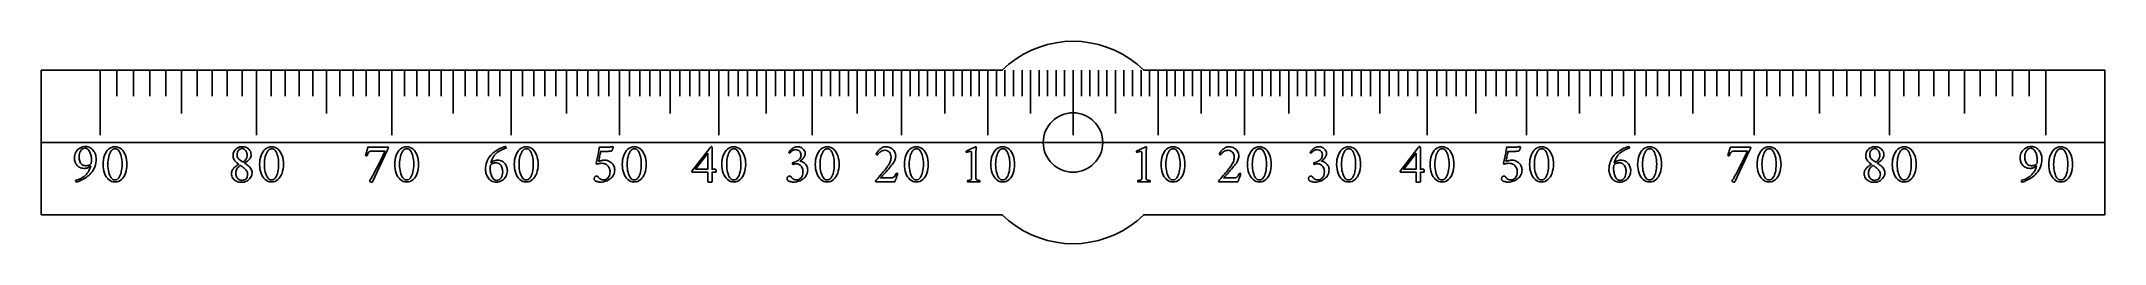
# Model space of a CAD drawing. Header units: millimetres. Extents: x -103 to 103, y -10 to 10.
import ezdxf

# ---------------------------------------------------------------- set-up
doc = ezdxf.new("R2010")
doc.units = ezdxf.units.MM
for name, color, linetype in [('CUT_INNER', 6, 'Continuous'), ('CUT_OUTER', 1, 'Continuous'), ('ENGRAVE', 7, 'Continuous'), ('ENGRAVE_FINE', 8, 'Continuous'), ('GUIDE', 3, 'Continuous'), ('TEXT', 5, 'Continuous')]:
    doc.layers.add(name, color=color, linetype=linetype)

msp = doc.modelspace()

# ---------------------------------------------------------------- linework, layer by layer
at = {"layer": 'CUT_INNER'}
msp.add_circle((0, 0), 2.9637, dxfattribs=at)
at = {"layer": 'CUT_OUTER'}
for points in [[(-6.4036, -7.8028), (-7.0576, -7.21), (-103, -7.21), (-103, 7.21), (-7.0576, 7.21), (-6.4036, 7.8028)], [(6.4036, 7.8028), (7.0576, 7.21), (103, 7.21)], [(103, 7.21), (103, -7.21), (7.0576, -7.21), (6.4036, -7.8028)]]:
    msp.add_lwpolyline(points, dxfattribs=at)
for start, end in [(50.625, 129.375), (230.625, 309.375)]:
    msp.add_arc((0, 0), 10.094, start, end, dxfattribs=at)
at = {"layer": 'ENGRAVE'}
for points in [[(-97.125, 7.21), (-97.125, 0.721)], [(-88.9987, 7.21), (-88.9987, 2.884)], [(-81.4976, 7.21), (-81.4976, 0.721)], [(-74.5266, 7.21), (-74.5266, 2.884)], [(-68.0077, 7.21), (-68.0077, 0.721)], [(-61.8754, 7.21), (-61.8754, 2.884)], [(-56.0751, 7.21), (-56.0751, 0.721)], [(-50.5601, 7.21), (-50.5601, 2.884)], [(-45.2901, 7.21), (-45.2901, 0.721)], [(-40.2305, 7.21), (-40.2305, 2.884)], [(-35.3506, 7.21), (-35.3506, 0.721)], [(-30.6234, 7.21), (-30.6234, 2.884)], [(-26.0246, 7.21), (-26.0246, 0.721)], [(-21.5321, 7.21), (-21.5321, 2.884)], [(-17.1258, 7.21), (-17.1258, 0.721)], [(-12.7867, 7.21), (-12.7867, 2.884)], [(-8.4973, 7.21), (-8.4973, 0.721)], [(-4.2406, 7.21), (-4.2406, 2.884)], [(0, 7.21), (0, 0.721)], [(0, 7.21), (0, 0.721)], [(4.2406, 7.21), (4.2406, 2.884)], [(8.4973, 7.21), (8.4973, 0.721)], [(12.7867, 7.21), (12.7867, 2.884)], [(17.1258, 7.21), (17.1258, 0.721)], [(21.5321, 7.21), (21.5321, 2.884)], [(26.0246, 7.21), (26.0246, 0.721)], [(30.6234, 7.21), (30.6234, 2.884)], [(35.3506, 7.21), (35.3506, 0.721)], [(40.2305, 7.21), (40.2305, 2.884)], [(45.2901, 7.21), (45.2901, 0.721)], [(50.5601, 7.21), (50.5601, 2.884)], [(56.0751, 7.21), (56.0751, 0.721)], [(61.8754, 7.21), (61.8754, 2.884)], [(68.0077, 7.21), (68.0077, 0.721)], [(74.5266, 7.21), (74.5266, 2.884)], [(81.4976, 7.21), (81.4976, 0.721)], [(88.9987, 7.21), (88.9987, 2.884)], [(97.125, 7.21), (97.125, 0.721)]]:
    msp.add_lwpolyline(points, dxfattribs=at)
at = {"layer": 'ENGRAVE_FINE'}
for points in [[(-95.4445, 7.21), (-95.4445, 4.6144)], [(-93.7925, 7.21), (-93.7925, 4.6144)], [(-92.1682, 7.21), (-92.1682, 4.6144)], [(-90.5705, 7.21), (-90.5705, 4.6144)], [(-87.4517, 7.21), (-87.4517, 4.6144)], [(-85.9289, 7.21), (-85.9289, 4.6144)], [(-84.4295, 7.21), (-84.4295, 4.6144)], [(-82.9526, 7.21), (-82.9526, 4.6144)], [(-80.0637, 7.21), (-80.0637, 4.6144)], [(-78.6503, 7.21), (-78.6503, 4.6144)], [(-77.2567, 7.21), (-77.2567, 4.6144)], [(-75.8824, 7.21), (-75.8824, 4.6144)], [(-73.1889, 7.21), (-73.1889, 4.6144)], [(-71.8687, 7.21), (-71.8687, 4.6144)], [(-70.5654, 7.21), (-70.5654, 4.6144)], [(-69.2786, 7.21), (-69.2786, 4.6144)], [(-66.7522, 7.21), (-66.7522, 4.6144)], [(-65.5116, 7.21), (-65.5116, 4.6144)], [(-64.2856, 7.21), (-64.2856, 4.6144)], [(-63.0737, 7.21), (-63.0737, 4.6144)], [(-60.6904, 7.21), (-60.6904, 4.6144)], [(-59.5183, 7.21), (-59.5183, 4.6144)], [(-58.3586, 7.21), (-58.3586, 4.6144)], [(-57.211, 7.21), (-57.211, 4.6144)], [(-54.9507, 7.21), (-54.9507, 4.6144)], [(-53.8373, 7.21), (-53.8373, 4.6144)], [(-52.7346, 7.21), (-52.7346, 4.6144)], [(-51.6423, 7.21), (-51.6423, 4.6144)], [(-49.4877, 7.21), (-49.4877, 4.6144)], [(-48.4247, 7.21), (-48.4247, 4.6144)], [(-47.371, 7.21), (-47.371, 4.6144)], [(-46.3262, 7.21), (-46.3262, 4.6144)], [(-44.2624, 7.21), (-44.2624, 4.6144)], [(-43.2428, 7.21), (-43.2428, 4.6144)], [(-42.2312, 7.21), (-42.2312, 4.6144)], [(-41.2271, 7.21), (-41.2271, 4.6144)], [(-39.241, 7.21), (-39.241, 4.6144)], [(-38.2586, 7.21), (-38.2586, 4.6144)], [(-37.2828, 7.21), (-37.2828, 4.6144)], [(-36.3135, 7.21), (-36.3135, 4.6144)], [(-34.3938, 7.21), (-34.3938, 4.6144)], [(-33.4428, 7.21), (-33.4428, 4.6144)], [(-32.4976, 7.21), (-32.4976, 4.6144)], [(-31.5578, 7.21), (-31.5578, 4.6144)], [(-29.6941, 7.21), (-29.6941, 4.6144)], [(-28.7697, 7.21), (-28.7697, 4.6144)], [(-27.8501, 7.21), (-27.8501, 4.6144)], [(-26.9351, 7.21), (-26.9351, 4.6144)], [(-25.1182, 7.21), (-25.1182, 4.6144)], [(-24.216, 7.21), (-24.216, 4.6144)], [(-23.3176, 7.21), (-23.3176, 4.6144)], [(-22.4231, 7.21), (-22.4231, 4.6144)], [(-20.6446, 7.21), (-20.6446, 4.6144)], [(-19.7603, 7.21), (-19.7603, 4.6144)], [(-18.8792, 7.21), (-18.8792, 4.6144)], [(-18.0011, 7.21), (-18.0011, 4.6144)], [(-16.2532, 7.21), (-16.2532, 4.6144)], [(-15.3831, 7.21), (-15.3831, 4.6144)], [(-14.5154, 7.21), (-14.5154, 4.6144)], [(-13.65, 7.21), (-13.65, 4.6144)], [(-11.9255, 7.21), (-11.9255, 4.6144)], [(-11.066, 7.21), (-11.066, 4.6144)], [(-10.2082, 7.21), (-10.2082, 4.6144)], [(-9.3521, 7.21), (-9.3521, 4.6144)], [(-7.6439, 7.21), (-7.6439, 4.6144)], [(-6.7916, 7.21), (-6.7916, 4.6144)], [(-5.9404, 7.21), (-5.9404, 4.6144)], [(-5.0901, 7.21), (-5.0901, 4.6144)], [(-3.3917, 7.21), (-3.3917, 4.6144)], [(-2.5433, 7.21), (-2.5433, 4.6144)], [(-1.6953, 7.21), (-1.6953, 4.6144)], [(-0.8476, 7.21), (-0.8476, 4.6144)], [(0.8476, 7.21), (0.8476, 4.6144)], [(1.6953, 7.21), (1.6953, 4.6144)], [(2.5433, 7.21), (2.5433, 4.6144)], [(3.3917, 7.21), (3.3917, 4.6144)], [(5.0901, 7.21), (5.0901, 4.6144)], [(5.9404, 7.21), (5.9404, 4.6144)], [(6.7916, 7.21), (6.7916, 4.6144)], [(7.6439, 7.21), (7.6439, 4.6144)], [(9.3521, 7.21), (9.3521, 4.6144)], [(10.2082, 7.21), (10.2082, 4.6144)], [(11.066, 7.21), (11.066, 4.6144)], [(11.9255, 7.21), (11.9255, 4.6144)], [(13.65, 7.21), (13.65, 4.6144)], [(14.5154, 7.21), (14.5154, 4.6144)], [(15.3831, 7.21), (15.3831, 4.6144)], [(16.2532, 7.21), (16.2532, 4.6144)], [(18.0011, 7.21), (18.0011, 4.6144)], [(18.8792, 7.21), (18.8792, 4.6144)], [(19.7603, 7.21), (19.7603, 4.6144)], [(20.6446, 7.21), (20.6446, 4.6144)], [(22.4231, 7.21), (22.4231, 4.6144)], [(23.3176, 7.21), (23.3176, 4.6144)], [(24.216, 7.21), (24.216, 4.6144)], [(25.1182, 7.21), (25.1182, 4.6144)], [(26.9351, 7.21), (26.9351, 4.6144)], [(27.8501, 7.21), (27.8501, 4.6144)], [(28.7697, 7.21), (28.7697, 4.6144)], [(29.6941, 7.21), (29.6941, 4.6144)], [(31.5578, 7.21), (31.5578, 4.6144)], [(32.4976, 7.21), (32.4976, 4.6144)], [(33.4428, 7.21), (33.4428, 4.6144)], [(34.3938, 7.21), (34.3938, 4.6144)], [(36.3135, 7.21), (36.3135, 4.6144)], [(37.2828, 7.21), (37.2828, 4.6144)], [(38.2586, 7.21), (38.2586, 4.6144)], [(39.241, 7.21), (39.241, 4.6144)], [(41.2271, 7.21), (41.2271, 4.6144)], [(42.2312, 7.21), (42.2312, 4.6144)], [(43.2428, 7.21), (43.2428, 4.6144)], [(44.2624, 7.21), (44.2624, 4.6144)], [(46.3262, 7.21), (46.3262, 4.6144)], [(47.371, 7.21), (47.371, 4.6144)], [(48.4247, 7.21), (48.4247, 4.6144)], [(49.4877, 7.21), (49.4877, 4.6144)], [(51.6423, 7.21), (51.6423, 4.6144)], [(52.7346, 7.21), (52.7346, 4.6144)], [(53.8373, 7.21), (53.8373, 4.6144)], [(54.9507, 7.21), (54.9507, 4.6144)], [(57.211, 7.21), (57.211, 4.6144)], [(58.3586, 7.21), (58.3586, 4.6144)], [(59.5183, 7.21), (59.5183, 4.6144)], [(60.6904, 7.21), (60.6904, 4.6144)], [(63.0737, 7.21), (63.0737, 4.6144)], [(64.2856, 7.21), (64.2856, 4.6144)], [(65.5116, 7.21), (65.5116, 4.6144)], [(66.7522, 7.21), (66.7522, 4.6144)], [(69.2786, 7.21), (69.2786, 4.6144)], [(70.5654, 7.21), (70.5654, 4.6144)], [(71.8687, 7.21), (71.8687, 4.6144)], [(73.1889, 7.21), (73.1889, 4.6144)], [(75.8824, 7.21), (75.8824, 4.6144)], [(77.2567, 7.21), (77.2567, 4.6144)], [(78.6503, 7.21), (78.6503, 4.6144)], [(80.0637, 7.21), (80.0637, 4.6144)], [(82.9526, 7.21), (82.9526, 4.6144)], [(84.4295, 7.21), (84.4295, 4.6144)], [(85.9289, 7.21), (85.9289, 4.6144)], [(87.4517, 7.21), (87.4517, 4.6144)], [(90.5705, 7.21), (90.5705, 4.6144)], [(92.1682, 7.21), (92.1682, 4.6144)], [(93.7925, 7.21), (93.7925, 4.6144)], [(95.4445, 7.21), (95.4445, 4.6144)]]:
    msp.add_lwpolyline(points, dxfattribs=at)
at = {"layer": 'GUIDE'}
msp.add_lwpolyline([(-103, 0), (103, 0)], dxfattribs=at)
at = {"layer": 'TEXT'}
for points in [[(-99.5699, -3.7994), (-99.4804, -3.7687), (-99.385, -3.7325), (-99.2836, -3.6906), (-99.1764, -3.6431), (-99.0659, -3.5887), (-98.9552, -3.5259), (-98.8441, -3.4548), (-98.7326, -3.3752), (-98.6236, -3.2861), (-98.5198, -3.1861), (-98.4212, -3.0754), (-98.3279, -2.9538), (-98.243, -2.82), (-98.1695, -2.6726), (-98.1076, -2.5116), (-98.0572, -2.337), (-98.1296, -2.3923), (-98.2072, -2.4409), (-98.2901, -2.483), (-98.3781, -2.5184), (-98.4662, -2.5465), (-98.5491, -2.5665), (-98.6267, -2.5786), (-98.6991, -2.5826), (-98.8357, -2.5759), (-98.9608, -2.5561), (-99.0743, -2.5229), (-99.1764, -2.4765), (-99.2678, -2.4198), (-99.3494, -2.3558), (-99.4213, -2.2845), (-99.4834, -2.2058), (-99.5364, -2.1224), (-99.5811, -2.0369), (-99.6173, -1.9494), (-99.6452, -1.8597), (-99.666, -1.7713), (-99.6808, -1.6874), (-99.6897, -1.608), (-99.6927, -1.5332), (-99.6834, -1.3828), (-99.6557, -1.2387), (-99.6095, -1.1009), (-99.5448, -0.9694), (-99.4644, -0.8471), (-99.371, -0.737), (-99.2648, -0.6392), (-99.1457, -0.5535), (-99.0166, -0.4839), (-98.8805, -0.4342), (-98.7375, -0.4044), (-98.5875, -0.3945), (-98.4676, -0.4013), (-98.3537, -0.4217), (-98.2457, -0.4557), (-98.1437, -0.5033), (-98.0483, -0.5621), (-97.9602, -0.6296), (-97.8794, -0.7058), (-97.806, -0.7908), (-97.7404, -0.8827), (-97.6832, -0.9799), (-97.6344, -1.0823), (-97.5939, -1.1899), (-97.5621, -1.3), (-97.5395, -1.4097), (-97.5259, -1.519), (-97.5213, -1.6281), (-97.5295, -1.8346), (-97.5541, -2.0355), (-97.5951, -2.2309), (-97.6525, -2.4207), (-97.7263, -2.6018), (-97.8165, -2.771), (-97.923, -2.9283), (-98.046, -3.0738), (-98.1451, -3.1777), (-98.2526, -3.2775), (-98.3684, -3.3731), (-98.4926, -3.4645), (-98.6215, -3.5505), (-98.7514, -3.6299), (-98.8824, -3.7026), (-99.0145, -3.7687), (-99.1448, -3.8275), (-99.2706, -3.8783), (-99.3918, -3.921), (-99.5085, -3.9557), (-99.5263, -3.9515), (-99.5406, -3.939), (-99.5514, -3.9181), (-99.5587, -3.8887), (-99.5636, -3.858), (-99.5671, -3.8329), (-99.5692, -3.8134), (-99.5699, -3.7994)], [(-98.0125, -2.0969), (-98.0073, -2.0519), (-98.0028, -2.0062), (-97.9989, -1.9598), (-97.9958, -1.9127), (-97.9933, -1.8653), (-97.9916, -1.8179), (-97.9905, -1.7704), (-97.9902, -1.723), (-97.9926, -1.6298), (-98, -1.5346), (-98.0122, -1.4372), (-98.0293, -1.3378), (-98.0513, -1.2391), (-98.0781, -1.1438), (-98.1099, -1.0521), (-98.1465, -0.9638), (-98.1884, -0.8813), (-98.2358, -0.8068), (-98.2888, -0.7404), (-98.3474, -0.6819), (-98.4113, -0.6343), (-98.48, -0.6003), (-98.5536, -0.5799), (-98.6321, -0.5731), (-98.7551, -0.5884), (-98.8673, -0.6345), (-98.9686, -0.7112), (-99.0591, -0.8187), (-99.1336, -0.9492), (-99.1868, -1.095), (-99.2187, -1.2562), (-99.2294, -1.4327), (-99.2252, -1.5456), (-99.2126, -1.6553), (-99.1917, -1.7619), (-99.1624, -1.8653), (-99.1237, -1.9621), (-99.0745, -2.0488), (-99.0148, -2.1254), (-98.9447, -2.1918), (-98.8634, -2.2456), (-98.7703, -2.2839), (-98.6653, -2.307), (-98.5484, -2.3146), (-98.4882, -2.3124), (-98.4249, -2.3056), (-98.3584, -2.2942), (-98.2888, -2.2784), (-98.2182, -2.2534), (-98.1486, -2.2149), (-98.08, -2.1627), (-98.0125, -2.0969)], [(-95.6402, -0.4279), (-95.4551, -0.4429), (-95.2851, -0.488), (-95.13, -0.563), (-94.9899, -0.668), (-94.8654, -0.7979), (-94.7569, -0.9478), (-94.6644, -1.1175), (-94.588, -1.3071), (-94.5282, -1.5114), (-94.4854, -1.7251), (-94.4598, -1.9482), (-94.4513, -2.1807), (-94.46, -2.4132), (-94.4861, -2.6363), (-94.5297, -2.85), (-94.5908, -3.0542), (-94.6684, -3.244), (-94.7617, -3.4143), (-94.8708, -3.565), (-94.9955, -3.6962), (-95.1352, -3.8024), (-95.2892, -3.8783), (-95.4576, -3.9238), (-95.6402, -3.939), (-95.8181, -3.9238), (-95.9835, -3.8783), (-96.1363, -3.8024), (-96.2765, -3.6962), (-96.4027, -3.565), (-96.5131, -3.4143), (-96.6078, -3.244), (-96.6868, -3.0542), (-96.7491, -2.85), (-96.7936, -2.6363), (-96.8203, -2.4132), (-96.8292, -2.1807), (-96.8204, -1.9482), (-96.7943, -1.7251), (-96.7507, -1.5114), (-96.6896, -1.3071), (-96.6118, -1.1175), (-96.518, -0.9478), (-96.4081, -0.7979), (-96.2821, -0.668), (-96.1415, -0.563), (-95.9877, -0.488), (-95.8206, -0.4429), (-95.6402, -0.4279)], [(-95.6123, -0.6289), (-95.7227, -0.642), (-95.8251, -0.6812), (-95.9195, -0.7466), (-96.0058, -0.8382), (-96.0834, -0.9518), (-96.1516, -1.0831), (-96.2104, -1.2323), (-96.2598, -1.3992), (-96.2989, -1.5799), (-96.3268, -1.7704), (-96.3435, -1.9707), (-96.3491, -2.1807), (-96.3435, -2.3884), (-96.3268, -2.5875), (-96.2989, -2.7778), (-96.2598, -2.9594), (-96.2111, -3.1277), (-96.1544, -3.2782), (-96.0897, -3.411), (-96.017, -3.5259), (-95.9373, -3.6187), (-95.8516, -3.685), (-95.76, -3.7248), (-95.6625, -3.738), (-95.545, -3.7244), (-95.4379, -3.6836), (-95.3412, -3.6156), (-95.2551, -3.5203), (-95.1792, -3.4024), (-95.1134, -3.2664), (-95.0578, -3.1122), (-95.0122, -2.9398), (-94.9768, -2.7546), (-94.9515, -2.5616), (-94.9364, -2.361), (-94.9313, -2.1528), (-94.9367, -1.9433), (-94.9529, -1.7446), (-94.98, -1.5567), (-95.0178, -1.3797), (-95.0653, -1.2167), (-95.1211, -1.0713), (-95.1853, -0.9432), (-95.2578, -0.8326), (-95.3376, -0.7435), (-95.4232, -0.6798), (-95.5148, -0.6416), (-95.6123, -0.6289)], [(-82.9544, -0.4168), (-82.8343, -0.4227), (-82.7193, -0.4405), (-82.6096, -0.4702), (-82.5051, -0.5117), (-82.4083, -0.5644), (-82.3216, -0.6275), (-82.245, -0.7011), (-82.1785, -0.7852), (-82.1248, -0.8794), (-82.0864, -0.9834), (-82.0634, -1.0971), (-82.0557, -1.2206), (-82.062, -1.3232), (-82.0809, -1.4187), (-82.1123, -1.5074), (-82.1562, -1.589), (-82.2091, -1.6643), (-82.2672, -1.7341), (-82.3305, -1.7983), (-82.399, -1.8569), (-82.4693, -1.9107), (-82.5379, -1.9602), (-82.6047, -2.0055), (-82.6698, -2.0467), (-82.6844, -2.053), (-82.6893, -2.0607), (-82.6844, -2.0697), (-82.6698, -2.0802), (-82.5862, -2.1283), (-82.503, -2.1835), (-82.4201, -2.2456), (-82.3376, -2.3146), (-82.2588, -2.3893), (-82.1869, -2.4681), (-82.122, -2.5512), (-82.0641, -2.6384), (-82.0165, -2.7288), (-81.9825, -2.8212), (-81.9621, -2.9157), (-81.9553, -3.0124), (-81.9643, -3.1457), (-81.9916, -3.2719), (-82.0369, -3.3913), (-82.1004, -3.5036), (-82.1787, -3.6067), (-82.2686, -3.6983), (-82.3699, -3.7783), (-82.4828, -3.8469), (-82.6036, -3.9018), (-82.7291, -3.9411), (-82.859, -3.9646), (-82.9935, -3.9725), (-83.1374, -3.9655), (-83.2733, -3.9446), (-83.4012, -3.9097), (-83.521, -3.8608), (-83.6304, -3.7994), (-83.7268, -3.7269), (-83.8104, -3.6431), (-83.881, -3.5483), (-83.9372, -3.4439), (-83.9773, -3.332), (-84.0014, -3.2123), (-84.0094, -3.0849), (-84.0045, -2.9977), (-83.9899, -2.9147), (-83.9655, -2.8359), (-83.9313, -2.7612), (-83.8898, -2.6907), (-83.8434, -2.6244), (-83.7921, -2.5623), (-83.7359, -2.5044), (-83.6771, -2.4507), (-83.618, -2.4012), (-83.5585, -2.3558), (-83.4987, -2.3146), (-83.4413, -2.2773), (-83.3891, -2.2435), (-83.3422, -2.2131), (-83.3005, -2.1863), (-83.2921, -2.1782), (-83.2894, -2.1709), (-83.2921, -2.1643), (-83.3005, -2.1583), (-83.3576, -2.1212), (-83.417, -2.0767), (-83.479, -2.0249), (-83.5433, -1.9658), (-83.6065, -1.9004), (-83.6647, -1.8297), (-83.7181, -1.7538), (-83.7666, -1.6727), (-83.8069, -1.5869), (-83.8357, -1.4969), (-83.853, -1.4027), (-83.8587, -1.3043), (-83.8509, -1.1892), (-83.8273, -1.0782), (-83.7881, -0.9715), (-83.7331, -0.8689), (-83.6653, -0.7732), (-83.5873, -0.6868), (-83.4992, -0.6099), (-83.401, -0.5424), (-83.2956, -0.4874), (-83.1861, -0.4482), (-83.0724, -0.4246), (-82.9544, -0.4168)], [(-82.9823, -0.6066), (-83.0764, -0.6177), (-83.1631, -0.6512), (-83.2424, -0.707), (-83.3145, -0.7852), (-83.3743, -0.8787), (-83.417, -0.9806), (-83.4427, -1.0908), (-83.4512, -1.2094), (-83.4451, -1.3087), (-83.4268, -1.3999), (-83.3963, -1.4831), (-83.3535, -1.5583), (-83.3024, -1.6261), (-83.2468, -1.6874), (-83.1866, -1.742), (-83.1219, -1.7899), (-83.057, -1.8329), (-82.9963, -1.8723), (-82.9398, -1.9082), (-82.8875, -1.9407), (-82.8812, -1.9431), (-82.8735, -1.9448), (-82.8644, -1.9459), (-82.854, -1.9462), (-82.8515, -1.9462), (-82.8498, -1.9462), (-82.8487, -1.9462), (-82.8484, -1.9462), (-82.8404, -1.9459), (-82.833, -1.9448), (-82.8264, -1.9431), (-82.8205, -1.9407), (-82.7409, -1.8813), (-82.6698, -1.8151), (-82.607, -1.7418), (-82.5525, -1.6616), (-82.5086, -1.5743), (-82.4772, -1.4801), (-82.4583, -1.379), (-82.4521, -1.2708), (-82.4561, -1.1906), (-82.4681, -1.1117), (-82.4882, -1.0343), (-82.5163, -0.9582), (-82.5517, -0.886), (-82.5937, -0.8201), (-82.6424, -0.7604), (-82.6977, -0.707), (-82.7594, -0.6631), (-82.8274, -0.6317), (-82.9018, -0.6128), (-82.9823, -0.6066)], [(-80.0128, -0.4279), (-79.8277, -0.4429), (-79.6576, -0.488), (-79.5025, -0.563), (-79.3625, -0.668), (-79.2379, -0.7979), (-79.1294, -0.9478), (-79.037, -1.1175), (-78.9606, -1.3071), (-78.9007, -1.5114), (-78.858, -1.7251), (-78.8324, -1.9482), (-78.8238, -2.1807), (-78.8325, -2.4132), (-78.8587, -2.6363), (-78.9023, -2.85), (-78.9634, -3.0542), (-79.041, -3.244), (-79.1343, -3.4143), (-79.2433, -3.565), (-79.368, -3.6962), (-79.5078, -3.8024), (-79.6618, -3.8783), (-79.8301, -3.9238), (-80.0128, -3.939), (-80.1907, -3.9238), (-80.356, -3.8783), (-80.5089, -3.8024), (-80.6491, -3.6962), (-80.7752, -3.565), (-80.8856, -3.4143), (-80.9804, -3.244), (-81.0594, -3.0542), (-81.1216, -2.85), (-81.1661, -2.6363), (-81.1928, -2.4132), (-81.2017, -2.1807), (-81.193, -1.9482), (-81.1668, -1.7251), (-81.1232, -1.5114), (-81.0622, -1.3071), (-80.9844, -1.1175), (-80.8905, -0.9478), (-80.7806, -0.7979), (-80.6547, -0.668), (-80.5141, -0.563), (-80.3602, -0.488), (-80.1931, -0.4429), (-80.0128, -0.4279)], [(-79.9848, -0.6289), (-80.0953, -0.642), (-80.1977, -0.6812), (-80.292, -0.7466), (-80.3784, -0.8382), (-80.456, -0.9518), (-80.5242, -1.0831), (-80.583, -1.2323), (-80.6324, -1.3992), (-80.6714, -1.5799), (-80.6993, -1.7704), (-80.7161, -1.9707), (-80.7217, -2.1807), (-80.7161, -2.3884), (-80.6993, -2.5875), (-80.6714, -2.7778), (-80.6324, -2.9594), (-80.5837, -3.1277), (-80.527, -3.2782), (-80.4623, -3.411), (-80.3895, -3.5259), (-80.3098, -3.6187), (-80.2242, -3.685), (-80.1326, -3.7248), (-80.0351, -3.738), (-79.9175, -3.7244), (-79.8104, -3.6836), (-79.7138, -3.6156), (-79.6276, -3.5203), (-79.5517, -3.4024), (-79.486, -3.2664), (-79.4303, -3.1122), (-79.3848, -2.9398), (-79.3494, -2.7546), (-79.3241, -2.5616), (-79.3089, -2.361), (-79.3039, -2.1528), (-79.3093, -1.9433), (-79.3255, -1.7446), (-79.3525, -1.5567), (-79.3904, -1.3797), (-79.4378, -1.2167), (-79.4936, -1.0713), (-79.5578, -0.9432), (-79.6304, -0.8326), (-79.7101, -0.7435), (-79.7958, -0.6798), (-79.8873, -0.6416), (-79.9848, -0.6289)], [(-68.7556, -0.4726), (-68.7016, -0.4721), (-68.6454, -0.4705), (-68.5871, -0.4679), (-68.5268, -0.4642), (-68.4717, -0.4606), (-68.4291, -0.458), (-68.3991, -0.4564), (-68.3816, -0.4559), (-68.367, -0.459), (-68.3565, -0.4684), (-68.3502, -0.4841), (-68.3482, -0.5061), (-68.3513, -0.5366), (-68.3607, -0.5724), (-68.3764, -0.6134), (-68.3984, -0.6596), (-68.4239, -0.7093), (-68.45, -0.7608), (-68.4769, -0.814), (-68.5044, -0.8689), (-69.939, -3.9334), (-69.9488, -3.9407), (-69.9613, -3.946), (-69.9767, -3.9491), (-69.9948, -3.9501), (-70.0273, -3.9482), (-70.0632, -3.9425), (-70.1026, -3.9329), (-70.1455, -3.9194), (-70.1846, -3.9036), (-70.2125, -3.8867), (-70.2293, -3.8687), (-70.2348, -3.8497), (-70.1633, -3.738), (-70.0883, -3.6152), (-70.0098, -3.4813), (-69.9278, -3.3361), (-69.8436, -3.1833), (-69.7583, -3.0263), (-69.6719, -2.8652), (-69.5846, -2.6998), (-69.4977, -2.533), (-69.4129, -2.3677), (-69.3302, -2.2037), (-69.2496, -2.0411), (-69.1722, -1.8829), (-69.0989, -1.732), (-69.0298, -1.5885), (-68.965, -1.4522), (-68.9053, -1.3263), (-68.8519, -1.2136), (-68.8048, -1.1142), (-68.764, -1.028), (-68.731, -0.9584), (-68.7075, -0.9087), (-68.6934, -0.8789), (-68.6887, -0.8689), (-70.073, -0.8689), (-70.149, -0.8752), (-70.2153, -0.894), (-70.2718, -0.9254), (-70.3186, -0.9694), (-70.359, -1.027), (-70.3967, -1.0992), (-70.4316, -1.186), (-70.4637, -1.2876), (-70.47, -1.3022), (-70.4832, -1.3127), (-70.5035, -1.319), (-70.5307, -1.3211), (-70.5403, -1.3204), (-70.5523, -1.3183), (-70.5668, -1.3148), (-70.5837, -1.3099), (-70.6006, -1.3043), (-70.6151, -1.2987), (-70.6272, -1.2931), (-70.6367, -1.2876), (-70.601, -1.1754), (-70.5663, -1.0622), (-70.5326, -0.9479), (-70.5, -0.8326), (-70.4702, -0.7233), (-70.4449, -0.6268), (-70.4241, -0.5433), (-70.4079, -0.4726)], [(-66.5229, -0.4279), (-66.3378, -0.4429), (-66.1677, -0.488), (-66.0126, -0.563), (-65.8726, -0.668), (-65.748, -0.7979), (-65.6395, -0.9478), (-65.5471, -1.1175), (-65.4707, -1.3071), (-65.4108, -1.5114), (-65.3681, -1.7251), (-65.3425, -1.9482), (-65.3339, -2.1807), (-65.3426, -2.4132), (-65.3688, -2.6363), (-65.4124, -2.85), (-65.4735, -3.0542), (-65.5511, -3.244), (-65.6444, -3.4143), (-65.7534, -3.565), (-65.8781, -3.6962), (-66.0179, -3.8024), (-66.1719, -3.8783), (-66.3402, -3.9238), (-66.5229, -3.939), (-66.7008, -3.9238), (-66.8662, -3.8783), (-67.019, -3.8024), (-67.1592, -3.6962), (-67.2853, -3.565), (-67.3957, -3.4143), (-67.4905, -3.244), (-67.5695, -3.0542), (-67.6317, -2.85), (-67.6762, -2.6363), (-67.7029, -2.4132), (-67.7118, -2.1807), (-67.7031, -1.9482), (-67.6769, -1.7251), (-67.6333, -1.5114), (-67.5723, -1.3071), (-67.4945, -1.1175), (-67.4006, -0.9478), (-67.2907, -0.7979), (-67.1648, -0.668), (-67.0242, -0.563), (-66.8703, -0.488), (-66.7032, -0.4429), (-66.5229, -0.4279)], [(-66.495, -0.6289), (-66.6054, -0.642), (-66.7078, -0.6812), (-66.8021, -0.7466), (-66.8885, -0.8382), (-66.9661, -0.9518), (-67.0343, -1.0831), (-67.0931, -1.2323), (-67.1425, -1.3992), (-67.1815, -1.5799), (-67.2094, -1.7704), (-67.2262, -1.9707), (-67.2318, -2.1807), (-67.2262, -2.3884), (-67.2094, -2.5875), (-67.1815, -2.7778), (-67.1425, -2.9594), (-67.0938, -3.1277), (-67.0371, -3.2782), (-66.9724, -3.411), (-66.8996, -3.5259), (-66.8199, -3.6187), (-66.7343, -3.685), (-66.6427, -3.7248), (-66.5452, -3.738), (-66.4276, -3.7244), (-66.3205, -3.6836), (-66.2239, -3.6156), (-66.1377, -3.5203), (-66.0618, -3.4024), (-65.9961, -3.2664), (-65.9404, -3.1122), (-65.8949, -2.9398), (-65.8595, -2.7546), (-65.8342, -2.5616), (-65.819, -2.361), (-65.814, -2.1528), (-65.8194, -1.9433), (-65.8356, -1.7446), (-65.8626, -1.5567), (-65.9005, -1.3797), (-65.9479, -1.2167), (-66.0037, -1.0713), (-66.0679, -0.9432), (-66.1405, -0.8326), (-66.2202, -0.7435), (-66.3059, -0.6798), (-66.3974, -0.6416), (-66.495, -0.6289)], [(-57.4706, -1.7676), (-57.334, -1.7742), (-57.209, -1.7941), (-57.0954, -1.8273), (-56.9934, -1.8737), (-56.902, -1.9304), (-56.8203, -1.9944), (-56.7485, -2.0657), (-56.6864, -2.1444), (-56.6332, -2.2278), (-56.588, -2.3132), (-56.5508, -2.4008), (-56.5217, -2.4905), (-56.4997, -2.5789), (-56.484, -2.6628), (-56.4746, -2.7422), (-56.4715, -2.817), (-56.4807, -2.9651), (-56.5084, -3.108), (-56.5547, -3.2456), (-56.6194, -3.378), (-56.6996, -3.5015), (-56.7924, -3.6124), (-56.8978, -3.7108), (-57.0157, -3.7966), (-57.1439, -3.8662), (-57.2801, -3.916), (-57.4244, -3.9458), (-57.5767, -3.9557), (-57.6965, -3.9489), (-57.8104, -3.9285), (-57.9184, -3.8945), (-58.0204, -3.8469), (-58.1159, -3.7881), (-58.204, -3.7206), (-58.2847, -3.6444), (-58.3582, -3.5594), (-58.4239, -3.4675), (-58.4817, -3.3703), (-58.5314, -3.2679), (-58.5731, -3.1603), (-58.606, -3.0502), (-58.6296, -2.9405), (-58.6437, -2.8311), (-58.6484, -2.7221), (-58.64, -2.5156), (-58.6149, -2.3146), (-58.5731, -2.1193), (-58.5145, -1.9295), (-58.4398, -1.7484), (-58.3498, -1.5792), (-58.2444, -1.4219), (-58.1237, -1.2764), (-58.0224, -1.1724), (-57.9137, -1.0727), (-57.7977, -0.9771), (-57.6744, -0.8857), (-57.5467, -0.7995), (-57.4176, -0.7196), (-57.2871, -0.646), (-57.1552, -0.5787), (-57.0249, -0.519), (-56.8992, -0.4684), (-56.7779, -0.4269), (-56.6612, -0.3945), (-56.6435, -0.3985), (-56.6292, -0.4105), (-56.6183, -0.4306), (-56.611, -0.4586), (-56.6061, -0.4885), (-56.6026, -0.5138), (-56.6005, -0.5345), (-56.5998, -0.5508), (-56.6893, -0.5815), (-56.7847, -0.6177), (-56.8861, -0.6596), (-56.9934, -0.707), (-57.1038, -0.7615), (-57.2146, -0.8243), (-57.3257, -0.8954), (-57.4371, -0.975), (-57.546, -1.0641), (-57.6493, -1.1641), (-57.7469, -1.2748), (-57.839, -1.3964), (-57.9231, -1.5302), (-57.9967, -1.6776), (-58.0599, -1.8386), (-58.1126, -2.0132), (-58.0379, -1.9579), (-57.959, -1.9093), (-57.876, -1.8672), (-57.7888, -1.8318), (-57.7019, -1.8037), (-57.6199, -1.7837), (-57.5428, -1.7716), (-57.4706, -1.7676)], [(-58.1572, -2.2532), (-58.1624, -2.2982), (-58.167, -2.3439), (-58.1708, -2.3903), (-58.174, -2.4374), (-58.1764, -2.4849), (-58.1781, -2.5323), (-58.1792, -2.5798), (-58.1795, -2.6272), (-58.1771, -2.7204), (-58.1698, -2.8156), (-58.1576, -2.913), (-58.1405, -3.0124), (-58.1183, -3.1111), (-58.0909, -3.2064), (-58.0583, -3.2981), (-58.0204, -3.3864), (-57.9774, -3.4689), (-57.929, -3.5434), (-57.8755, -3.6098), (-57.8167, -3.6683), (-57.7529, -3.7159), (-57.6841, -3.7499), (-57.6105, -3.7703), (-57.532, -3.7771), (-57.4068, -3.7618), (-57.2934, -3.7157), (-57.1919, -3.639), (-57.1022, -3.5315), (-57.029, -3.401), (-56.9766, -3.2552), (-56.9452, -3.094), (-56.9348, -2.9175), (-56.9391, -2.8024), (-56.9522, -2.6914), (-56.974, -2.5847), (-57.0045, -2.4821), (-57.0445, -2.3865), (-57.0945, -2.3007), (-57.1547, -2.2246), (-57.225, -2.1583), (-57.3063, -2.1046), (-57.3995, -2.0662), (-57.5045, -2.0432), (-57.6213, -2.0355), (-57.6815, -2.0378), (-57.7448, -2.0446), (-57.8113, -2.056), (-57.8809, -2.0718), (-57.9515, -2.0968), (-58.0211, -2.1353), (-58.0897, -2.1875), (-58.1572, -2.2532)], [(-54.5904, -0.4279), (-54.4053, -0.4429), (-54.2352, -0.488), (-54.0801, -0.563), (-53.9401, -0.668), (-53.8155, -0.7979), (-53.707, -0.9478), (-53.6146, -1.1175), (-53.5382, -1.3071), (-53.4783, -1.5114), (-53.4356, -1.7251), (-53.4099, -1.9482), (-53.4014, -2.1807), (-53.4101, -2.4132), (-53.4363, -2.6363), (-53.4799, -2.85), (-53.5409, -3.0542), (-53.6186, -3.244), (-53.7119, -3.4143), (-53.8209, -3.565), (-53.9456, -3.6962), (-54.0854, -3.8024), (-54.2394, -3.8783), (-54.4077, -3.9238), (-54.5904, -3.939), (-54.7683, -3.9238), (-54.9336, -3.8783), (-55.0864, -3.8024), (-55.2267, -3.6962), (-55.3528, -3.565), (-55.4632, -3.4143), (-55.5579, -3.244), (-55.637, -3.0542), (-55.6992, -2.85), (-55.7437, -2.6363), (-55.7704, -2.4132), (-55.7793, -2.1807), (-55.7706, -1.9482), (-55.7444, -1.7251), (-55.7008, -1.5114), (-55.6398, -1.3071), (-55.562, -1.1175), (-55.4681, -0.9478), (-55.3582, -0.7979), (-55.2323, -0.668), (-55.0917, -0.563), (-54.9378, -0.488), (-54.7707, -0.4429), (-54.5904, -0.4279)], [(-54.5624, -0.6289), (-54.6729, -0.642), (-54.7753, -0.6812), (-54.8696, -0.7466), (-54.956, -0.8382), (-55.0336, -0.9518), (-55.1018, -1.0831), (-55.1606, -1.2323), (-55.2099, -1.3992), (-55.249, -1.5799), (-55.2769, -1.7704), (-55.2937, -1.9707), (-55.2993, -2.1807), (-55.2937, -2.3884), (-55.2769, -2.5875), (-55.249, -2.7778), (-55.2099, -2.9594), (-55.1613, -3.1277), (-55.1046, -3.2782), (-55.0399, -3.411), (-54.9671, -3.5259), (-54.8874, -3.6187), (-54.8018, -3.685), (-54.7102, -3.7248), (-54.6127, -3.738), (-54.4951, -3.7244), (-54.388, -3.6836), (-54.2914, -3.6156), (-54.2052, -3.5203), (-54.1293, -3.4024), (-54.0636, -3.2664), (-54.0079, -3.1122), (-53.9624, -2.9398), (-53.927, -2.7546), (-53.9017, -2.5616), (-53.8865, -2.361), (-53.8814, -2.1528), (-53.8869, -1.9433), (-53.9031, -1.7446), (-53.9301, -1.5567), (-53.968, -1.3797), (-54.0154, -1.2167), (-54.0712, -1.0713), (-54.1354, -0.9432), (-54.208, -0.8326), (-54.2877, -0.7435), (-54.3734, -0.6798), (-54.4649, -0.6416), (-54.5624, -0.6289)], [(-46.7749, -1.7676), (-46.6192, -1.7767), (-46.4756, -1.8039), (-46.3442, -1.8492), (-46.2251, -1.9127), (-46.1185, -1.99), (-46.0249, -2.0767), (-45.9441, -2.1728), (-45.8762, -2.2784), (-45.8225, -2.3895), (-45.7841, -2.5023), (-45.7611, -2.6169), (-45.7534, -2.7333), (-45.7609, -2.8695), (-45.7834, -2.9991), (-45.8209, -3.1221), (-45.8734, -3.2385), (-45.9383, -3.3473), (-46.013, -3.4478), (-46.0974, -3.5399), (-46.1916, -3.6236), (-46.2937, -3.6984), (-46.4016, -3.7639), (-46.5155, -3.8198), (-46.6354, -3.8664), (-46.7589, -3.9031), (-46.8838, -3.9292), (-47.0101, -3.9449), (-47.1378, -3.9501), (-47.1941, -3.9482), (-47.2571, -3.9425), (-47.3267, -3.9329), (-47.4029, -3.9194), (-47.4805, -3.9018), (-47.5543, -3.8797), (-47.6243, -3.853), (-47.6904, -3.8218), (-47.7029, -3.8106), (-47.7183, -3.7939), (-47.7364, -3.7715), (-47.7573, -3.7436), (-47.7769, -3.7126), (-47.7908, -3.6808), (-47.7992, -3.6484), (-47.802, -3.6152), (-47.7976, -3.5594), (-47.7846, -3.5092), (-47.7628, -3.4645), (-47.7322, -3.4254), (-47.6961, -3.3937), (-47.6576, -3.371), (-47.6166, -3.3574), (-47.5731, -3.3529), (-47.5203, -3.3583), (-47.4734, -3.3745), (-47.4324, -3.4016), (-47.3973, -3.4394), (-47.365, -3.4814), (-47.3324, -3.521), (-47.2995, -3.5582), (-47.2661, -3.5929), (-47.2251, -3.629), (-47.1803, -3.6592), (-47.1316, -3.6834), (-47.0791, -3.7018), (-47.0249, -3.7152), (-46.971, -3.7248), (-46.9174, -3.7305), (-46.8642, -3.7325), (-46.7915, -3.7274), (-46.7184, -3.7122), (-46.645, -3.6869), (-46.5712, -3.6515), (-46.5002, -3.6044), (-46.4351, -3.5441), (-46.376, -3.4705), (-46.3228, -3.3836), (-46.2788, -3.2822), (-46.2474, -3.1652), (-46.2286, -3.0324), (-46.2223, -2.884), (-46.2277, -2.7966), (-46.2439, -2.7075), (-46.271, -2.6166), (-46.3088, -2.524), (-46.3585, -2.434), (-46.4212, -2.3509), (-46.4967, -2.2749), (-46.5851, -2.2058), (-46.6881, -2.1484), (-46.807, -2.1074), (-46.942, -2.0828), (-47.0931, -2.0746), (-47.1416, -2.0762), (-47.1978, -2.0809), (-47.2616, -2.0887), (-47.3331, -2.0997), (-47.4032, -2.1128), (-47.4629, -2.1269), (-47.5121, -2.1421), (-47.5508, -2.1583), (-47.559, -2.1568), (-47.5669, -2.1521), (-47.5744, -2.1442), (-47.5815, -2.1332), (-47.5876, -2.1205), (-47.592, -2.1074), (-47.5946, -2.094), (-47.5955, -2.0802), (-47.5648, -1.9267), (-47.5341, -1.7732), (-47.5034, -1.6197), (-47.4727, -1.4662), (-47.4425, -1.3153), (-47.4134, -1.1696), (-47.3853, -1.0292), (-47.3582, -0.894), (-47.3333, -0.7676), (-47.3115, -0.6533), (-47.2928, -0.5513), (-47.2773, -0.4614), (-46.4735, -0.4614), (-46.4173, -0.4607), (-46.3605, -0.4586), (-46.3029, -0.4552), (-46.2446, -0.4503), (-46.1885, -0.4445), (-46.1372, -0.4384), (-46.0908, -0.432), (-46.0493, -0.4252), (-46.0151, -0.4191), (-45.9907, -0.4147), (-45.976, -0.4121), (-45.9711, -0.4112), (-45.9577, -0.4192), (-45.9453, -0.4266), (-45.934, -0.4332), (-45.9237, -0.4391), (-45.9151, -0.4454), (-45.909, -0.4531), (-45.9054, -0.4621), (-45.9041, -0.4726), (-45.9054, -0.4843), (-45.909, -0.5026), (-45.9151, -0.5276), (-45.9237, -0.5591), (-45.9345, -0.5949), (-45.9474, -0.6324), (-45.9624, -0.6716), (-45.9795, -0.7126), (-45.9985, -0.7531), (-46.0193, -0.7908), (-46.0418, -0.8257), (-46.066, -0.8578), (-46.1246, -0.8633), (-46.1888, -0.8689), (-46.2586, -0.8745), (-46.334, -0.8801), (-46.4156, -0.885), (-46.5042, -0.8885), (-46.5998, -0.8906), (-46.7024, -0.8912), (-47.1601, -0.8912), (-47.185, -1.0146), (-47.2096, -1.1389), (-47.2339, -1.2644), (-47.2578, -1.3908), (-47.2817, -1.5163), (-47.3059, -1.6385), (-47.3305, -1.7577), (-47.3554, -1.8737), (-47.2953, -1.8522), (-47.2264, -1.8325), (-47.1487, -1.8145), (-47.0624, -1.7983), (-46.9764, -1.7849), (-46.8998, -1.7753), (-46.8327, -1.7695), (-46.7749, -1.7676)], [(-43.8053, -0.4279), (-43.6203, -0.4429), (-43.4502, -0.488), (-43.2951, -0.563), (-43.155, -0.668), (-43.0305, -0.7979), (-42.922, -0.9478), (-42.8295, -1.1175), (-42.7531, -1.3071), (-42.6933, -1.5114), (-42.6506, -1.7251), (-42.6249, -1.9482), (-42.6164, -2.1807), (-42.6251, -2.4132), (-42.6513, -2.6363), (-42.6949, -2.85), (-42.7559, -3.0542), (-42.8336, -3.244), (-42.9269, -3.4143), (-43.0359, -3.565), (-43.1606, -3.6962), (-43.3003, -3.8024), (-43.4544, -3.8783), (-43.6227, -3.9238), (-43.8053, -3.939), (-43.9833, -3.9238), (-44.1486, -3.8783), (-44.3014, -3.8024), (-44.4417, -3.6962), (-44.5678, -3.565), (-44.6782, -3.4143), (-44.7729, -3.244), (-44.8519, -3.0542), (-44.9142, -2.85), (-44.9587, -2.6363), (-44.9854, -2.4132), (-44.9943, -2.1807), (-44.9856, -1.9482), (-44.9594, -1.7251), (-44.9158, -1.5114), (-44.8547, -1.3071), (-44.7769, -1.1175), (-44.6831, -0.9478), (-44.5732, -0.7979), (-44.4473, -0.668), (-44.3067, -0.563), (-44.1528, -0.488), (-43.9857, -0.4429), (-43.8053, -0.4279)], [(-43.7774, -0.6289), (-43.8878, -0.642), (-43.9902, -0.6812), (-44.0846, -0.7466), (-44.171, -0.8382), (-44.2486, -0.9518), (-44.3168, -1.0831), (-44.3756, -1.2323), (-44.4249, -1.3992), (-44.464, -1.5799), (-44.4919, -1.7704), (-44.5087, -1.9707), (-44.5142, -2.1807), (-44.5087, -2.3884), (-44.4919, -2.5875), (-44.464, -2.7778), (-44.4249, -2.9594), (-44.3763, -3.1277), (-44.3196, -3.2782), (-44.2549, -3.411), (-44.1821, -3.5259), (-44.1024, -3.6187), (-44.0168, -3.685), (-43.9252, -3.7248), (-43.8277, -3.738), (-43.7101, -3.7244), (-43.603, -3.6836), (-43.5064, -3.6156), (-43.4202, -3.5203), (-43.3443, -3.4024), (-43.2785, -3.2664), (-43.2229, -3.1122), (-43.1774, -2.9398), (-43.142, -2.7546), (-43.1167, -2.5616), (-43.1015, -2.361), (-43.0964, -2.1528), (-43.1018, -1.9433), (-43.1181, -1.7446), (-43.1451, -1.5567), (-43.183, -1.3797), (-43.2304, -1.2167), (-43.2862, -1.0713), (-43.3504, -0.9432), (-43.423, -0.8326), (-43.5027, -0.7435), (-43.5883, -0.6798), (-43.6799, -0.6416), (-43.7774, -0.6289)], [(-36.1098, -0.4112), (-36.089, -0.4133), (-36.0714, -0.4196), (-36.0569, -0.43), (-36.0456, -0.4447), (-36.037, -0.4614), (-36.0309, -0.4782), (-36.0272, -0.4949), (-36.026, -0.5117), (-36.026, -2.6607), (-35.7023, -2.6607), (-35.6887, -2.6649), (-35.6758, -2.6775), (-35.6635, -2.6984), (-35.652, -2.7277), (-35.6423, -2.7626), (-35.6353, -2.8003), (-35.6311, -2.8407), (-35.6297, -2.884), (-35.6308, -2.9126), (-35.6339, -2.937), (-35.6391, -2.9573), (-35.6465, -2.9733), (-36.026, -2.9733), (-36.026, -3.9278), (-36.0283, -3.9287), (-36.0351, -3.9313), (-36.0464, -3.9357), (-36.0623, -3.9418), (-36.0883, -3.9479), (-36.13, -3.9522), (-36.1874, -3.9549), (-36.2605, -3.9557), (-36.3459, -3.9529), (-36.407, -3.9446), (-36.4436, -3.9306), (-36.4558, -3.9111), (-36.4558, -2.9733), (-37.9909, -2.9733), (-38.0039, -2.9641), (-38.0153, -2.9531), (-38.0249, -2.9403), (-38.0327, -2.9259), (-38.0388, -2.911), (-38.0432, -2.8973), (-38.0458, -2.8845), (-38.0467, -2.8728), (-36.2716, -0.5508), (-36.2563, -0.5328), (-36.2381, -0.5124), (-36.2172, -0.4895), (-36.1935, -0.4642), (-36.1694, -0.441), (-36.1474, -0.4245), (-36.1275, -0.4145), (-36.1098, -0.4112)], [(-36.4558, -1.0643), (-37.6783, -2.6607), (-36.4558, -2.6607)], [(-33.8658, -0.4279), (-33.6807, -0.4429), (-33.5107, -0.488), (-33.3556, -0.563), (-33.2155, -0.668), (-33.091, -0.7979), (-32.9825, -0.9478), (-32.89, -1.1175), (-32.8136, -1.3071), (-32.7538, -1.5114), (-32.7111, -1.7251), (-32.6854, -1.9482), (-32.6769, -2.1807), (-32.6856, -2.4132), (-32.7117, -2.6363), (-32.7554, -2.85), (-32.8164, -3.0542), (-32.894, -3.244), (-32.9874, -3.4143), (-33.0964, -3.565), (-33.2211, -3.6962), (-33.3608, -3.8024), (-33.5148, -3.8783), (-33.6832, -3.9238), (-33.8658, -3.939), (-34.0437, -3.9238), (-34.2091, -3.8783), (-34.3619, -3.8024), (-34.5022, -3.6962), (-34.6283, -3.565), (-34.7387, -3.4143), (-34.8334, -3.244), (-34.9124, -3.0542), (-34.9747, -2.85), (-35.0192, -2.6363), (-35.0459, -2.4132), (-35.0548, -2.1807), (-35.046, -1.9482), (-35.0199, -1.7251), (-34.9763, -1.5114), (-34.9152, -1.3071), (-34.8374, -1.1175), (-34.7436, -0.9478), (-34.6337, -0.7979), (-34.5077, -0.668), (-34.3671, -0.563), (-34.2133, -0.488), (-34.0462, -0.4429), (-33.8658, -0.4279)], [(-33.8379, -0.6289), (-33.9483, -0.642), (-34.0507, -0.6812), (-34.1451, -0.7466), (-34.2314, -0.8382), (-34.3091, -0.9518), (-34.3773, -1.0831), (-34.436, -1.2323), (-34.4854, -1.3992), (-34.5245, -1.5799), (-34.5524, -1.7704), (-34.5691, -1.9707), (-34.5747, -2.1807), (-34.5691, -2.3884), (-34.5524, -2.5875), (-34.5245, -2.7778), (-34.4854, -2.9594), (-34.4367, -3.1277), (-34.38, -3.2782), (-34.3153, -3.411), (-34.2426, -3.5259), (-34.1629, -3.6187), (-34.0772, -3.685), (-33.9857, -3.7248), (-33.8881, -3.738), (-33.7706, -3.7244), (-33.6635, -3.6836), (-33.5668, -3.6156), (-33.4807, -3.5203), (-33.4048, -3.4024), (-33.339, -3.2664), (-33.2834, -3.1122), (-33.2378, -2.9398), (-33.2024, -2.7546), (-33.1771, -2.5616), (-33.162, -2.361), (-33.1569, -2.1528), (-33.1623, -1.9433), (-33.1785, -1.7446), (-33.2056, -1.5567), (-33.2434, -1.3797), (-33.2909, -1.2167), (-33.3467, -1.0713), (-33.4109, -0.9432), (-33.4835, -0.8326), (-33.5632, -0.7435), (-33.6488, -0.6798), (-33.7404, -0.6416), (-33.8379, -0.6289)], [(-27.4591, -0.4224), (-27.3876, -0.4274), (-27.3126, -0.4426), (-27.2341, -0.4679), (-27.1521, -0.5033), (-27.0714, -0.5485), (-26.9965, -0.6031), (-26.9276, -0.6671), (-26.8646, -0.7405), (-26.8121, -0.8229), (-26.7746, -0.9136), (-26.7521, -1.0127), (-26.7446, -1.1201), (-26.75, -1.2049), (-26.7663, -1.2862), (-26.7933, -1.364), (-26.8312, -1.4383), (-26.8765, -1.5084), (-26.926, -1.5736), (-26.9798, -1.634), (-27.0377, -1.6895), (-27.0961, -1.7397), (-27.1514, -1.7844), (-27.2036, -1.8234), (-27.2526, -1.8569), (-27.173, -1.8733), (-27.0907, -1.9002), (-27.0056, -1.9375), (-26.9177, -1.9853), (-26.8317, -2.0434), (-26.7523, -2.1116), (-26.6796, -2.1899), (-26.6135, -2.2784), (-26.5585, -2.3769), (-26.5193, -2.4856), (-26.4957, -2.6044), (-26.4879, -2.7333), (-26.4954, -2.8695), (-26.5179, -2.9991), (-26.5554, -3.1221), (-26.6079, -3.2385), (-26.6728, -3.3473), (-26.7474, -3.4478), (-26.8319, -3.5399), (-26.926, -3.6236), (-27.0281, -3.6984), (-27.1361, -3.7639), (-27.25, -3.8198), (-27.3698, -3.8664), (-27.4933, -3.9031), (-27.6182, -3.9292), (-27.7445, -3.9449), (-27.8722, -3.9501), (-27.9285, -3.9482), (-27.9915, -3.9425), (-28.0611, -3.9329), (-28.1373, -3.9194), (-28.215, -3.9018), (-28.2887, -3.8797), (-28.3587, -3.853), (-28.4248, -3.8218), (-28.4374, -3.8106), (-28.4527, -3.7939), (-28.4708, -3.7715), (-28.4918, -3.7436), (-28.5113, -3.7126), (-28.5253, -3.6808), (-28.5336, -3.6484), (-28.5364, -3.6152), (-28.5321, -3.5594), (-28.519, -3.5092), (-28.4972, -3.4645), (-28.4667, -3.4254), (-28.4306, -3.3937), (-28.392, -3.371), (-28.351, -3.3574), (-28.3076, -3.3529), (-28.2547, -3.3583), (-28.2078, -3.3745), (-28.1668, -3.4016), (-28.1317, -3.4394), (-28.0995, -3.4814), (-28.0669, -3.521), (-28.0339, -3.5582), (-28.0006, -3.5929), (-27.9596, -3.629), (-27.9147, -3.6592), (-27.8661, -3.6834), (-27.8136, -3.7018), (-27.7593, -3.7152), (-27.7054, -3.7248), (-27.6519, -3.7305), (-27.5987, -3.7325), (-27.5259, -3.7274), (-27.4528, -3.7122), (-27.3794, -3.6869), (-27.3056, -3.6515), (-27.2346, -3.6044), (-27.1696, -3.5441), (-27.1104, -3.4705), (-27.0572, -3.3836), (-27.0133, -3.2822), (-26.9819, -3.1652), (-26.963, -3.0324), (-26.9567, -2.884), (-26.963, -2.7757), (-26.9819, -2.674), (-27.0133, -2.5789), (-27.0572, -2.4905), (-27.1111, -2.4097), (-27.1724, -2.3377), (-27.2409, -2.2743), (-27.3168, -2.2197), (-27.3975, -2.1758), (-27.4808, -2.1444), (-27.5664, -2.1256), (-27.6545, -2.1193), (-27.6993, -2.121), (-27.7445, -2.1263), (-27.79, -2.135), (-27.8359, -2.1472), (-27.8793, -2.1601), (-27.9175, -2.1709), (-27.9505, -2.1796), (-27.9782, -2.1863), (-27.9929, -2.1629), (-28.0034, -2.1374), (-28.0096, -2.1099), (-28.0117, -2.0802), (-28.011, -2.0621), (-28.0089, -2.0467), (-28.0055, -2.0342), (-28.0006, -2.0244), (-27.8931, -1.9961), (-27.7885, -1.9616), (-27.6866, -1.9208), (-27.5875, -1.8737), (-27.4945, -1.8198), (-27.411, -1.7585), (-27.3368, -1.69), (-27.2721, -1.6141), (-27.2196, -1.5299), (-27.1821, -1.4362), (-27.1596, -1.3331), (-27.1521, -1.2206), (-27.1615, -1.1163), (-27.1898, -1.021), (-27.2369, -0.9349), (-27.3028, -0.8578), (-27.3834, -0.7943), (-27.4745, -0.7489), (-27.576, -0.7217), (-27.688, -0.7126), (-27.7717, -0.7177), (-27.8499, -0.7329), (-27.9224, -0.7582), (-27.9894, -0.7936), (-28.0503, -0.8344), (-28.1045, -0.8759), (-28.1522, -0.9181), (-28.1931, -0.961), (-28.2279, -1.0003), (-28.2566, -1.0315), (-28.2795, -1.0547), (-28.2964, -1.0699), (-28.3076, -1.0674), (-28.3187, -1.0601), (-28.3299, -1.0479), (-28.3411, -1.0308), (-28.3508, -1.0113), (-28.3578, -0.9917), (-28.362, -0.9722), (-28.3634, -0.9527), (-28.3186, -0.889), (-28.2678, -0.8264), (-28.2111, -0.7648), (-28.1485, -0.7043), (-28.0803, -0.6467), (-28.0069, -0.594), (-27.9282, -0.5462), (-27.8443, -0.5033), (-27.7553, -0.4679), (-27.6615, -0.4426), (-27.5627, -0.4274), (-27.4591, -0.4224)], [(-24.5398, -0.4279), (-24.3547, -0.4429), (-24.1846, -0.488), (-24.0295, -0.563), (-23.8895, -0.668), (-23.7649, -0.7979), (-23.6564, -0.9478), (-23.564, -1.1175), (-23.4876, -1.3071), (-23.4277, -1.5114), (-23.385, -1.7251), (-23.3594, -1.9482), (-23.3508, -2.1807), (-23.3595, -2.4132), (-23.3857, -2.6363), (-23.4293, -2.85), (-23.4904, -3.0542), (-23.568, -3.244), (-23.6613, -3.4143), (-23.7703, -3.565), (-23.8951, -3.6962), (-24.0348, -3.8024), (-24.1888, -3.8783), (-24.3571, -3.9238), (-24.5398, -3.939), (-24.7177, -3.9238), (-24.8831, -3.8783), (-25.0359, -3.8024), (-25.1761, -3.6962), (-25.3022, -3.565), (-25.4126, -3.4143), (-25.5074, -3.244), (-25.5864, -3.0542), (-25.6487, -2.85), (-25.6931, -2.6363), (-25.7198, -2.4132), (-25.7287, -2.1807), (-25.72, -1.9482), (-25.6938, -1.7251), (-25.6502, -1.5114), (-25.5892, -1.3071), (-25.5114, -1.1175), (-25.4175, -0.9478), (-25.3076, -0.7979), (-25.1817, -0.668), (-25.0411, -0.563), (-24.8872, -0.488), (-24.7201, -0.4429), (-24.5398, -0.4279)], [(-24.5119, -0.6289), (-24.6223, -0.642), (-24.7247, -0.6812), (-24.819, -0.7466), (-24.9054, -0.8382), (-24.983, -0.9518), (-25.0512, -1.0831), (-25.11, -1.2323), (-25.1594, -1.3992), (-25.1984, -1.5799), (-25.2263, -1.7704), (-25.2431, -1.9707), (-25.2487, -2.1807), (-25.2431, -2.3884), (-25.2263, -2.5875), (-25.1984, -2.7778), (-25.1594, -2.9594), (-25.1107, -3.1277), (-25.054, -3.2782), (-24.9893, -3.411), (-24.9166, -3.5259), (-24.8368, -3.6187), (-24.7512, -3.685), (-24.6596, -3.7248), (-24.5621, -3.738), (-24.4445, -3.7244), (-24.3374, -3.6836), (-24.2408, -3.6156), (-24.1546, -3.5203), (-24.0787, -3.4024), (-24.013, -3.2664), (-23.9573, -3.1122), (-23.9118, -2.9398), (-23.8764, -2.7546), (-23.8511, -2.5616), (-23.8359, -2.361), (-23.8309, -2.1528), (-23.8363, -1.9433), (-23.8525, -1.7446), (-23.8795, -1.5567), (-23.9174, -1.3797), (-23.9648, -1.2167), (-24.0207, -1.0713), (-24.0848, -0.9432), (-24.1574, -0.8326), (-24.2371, -0.7435), (-24.3228, -0.6798), (-24.4144, -0.6416), (-24.5119, -0.6289)], [(-17.4886, -3.1073), (-17.5168, -3.1765), (-17.5458, -3.2503), (-17.5755, -3.3286), (-17.6058, -3.4115), (-17.6358, -3.495), (-17.6644, -3.5755), (-17.6916, -3.6527), (-17.7174, -3.7269), (-17.7405, -3.7935), (-17.7593, -3.8483), (-17.774, -3.8912), (-17.7844, -3.9222), (-19.6711, -3.9222), (-19.6797, -3.9158), (-19.6886, -3.9076), (-19.6978, -3.8976), (-19.7074, -3.886), (-19.716, -3.8739), (-19.7221, -3.8629), (-19.7257, -3.853), (-19.7269, -3.8441), (-19.6118, -3.7143), (-19.4953, -3.5817), (-19.3774, -3.4464), (-19.2581, -3.3082), (-19.1394, -3.169), (-19.0236, -3.0305), (-18.9106, -2.8927), (-18.8003, -2.7556), (-18.6953, -2.6216), (-18.598, -2.4933), (-18.5083, -2.3705), (-18.4263, -2.2532), (-18.3501, -2.1343), (-18.2889, -2.023), (-18.2427, -1.9194), (-18.2114, -1.8234), (-18.1907, -1.7303), (-18.1759, -1.635), (-18.167, -1.5377), (-18.164, -1.4383), (-18.1746, -1.3043), (-18.2066, -1.1815), (-18.2598, -1.0699), (-18.3342, -0.9694), (-18.4251, -0.8864), (-18.5275, -0.8271), (-18.6414, -0.7915), (-18.7668, -0.7796), (-18.8722, -0.7855), (-18.9706, -0.8033), (-19.062, -0.833), (-19.1464, -0.8745), (-19.2235, -0.923), (-19.2929, -0.9736), (-19.3547, -1.0263), (-19.4088, -1.081), (-19.4548, -1.1334), (-19.4925, -1.1787), (-19.5218, -1.2171), (-19.5427, -1.2485), (-19.5597, -1.2462), (-19.5769, -1.2394), (-19.5945, -1.2281), (-19.6125, -1.2122), (-19.6284, -1.1953), (-19.6397, -1.1808), (-19.6465, -1.1688), (-19.6488, -1.1592), (-19.6368, -1.1297), (-19.6174, -1.0915), (-19.5907, -1.0446), (-19.5567, -0.9889), (-19.5153, -0.9282), (-19.4667, -0.8661), (-19.4107, -0.8026), (-19.3474, -0.7377), (-19.2778, -0.6746), (-19.2029, -0.6163), (-19.1229, -0.563), (-19.0376, -0.5145), (-18.947, -0.4742), (-18.8513, -0.4454), (-18.7503, -0.4281), (-18.644, -0.4224), (-18.5158, -0.4306), (-18.3936, -0.4552), (-18.2772, -0.4962), (-18.1668, -0.5535), (-18.0649, -0.6238), (-17.9742, -0.7036), (-17.8947, -0.7927), (-17.8263, -0.8912), (-17.7713, -0.9963), (-17.7321, -1.1048), (-17.7085, -1.2167), (-17.7007, -1.3322), (-17.7059, -1.4477), (-17.7216, -1.5597), (-17.7478, -1.6682), (-17.7844, -1.7732), (-17.8301, -1.8747), (-17.8835, -1.9727), (-17.9446, -2.0673), (-18.0133, -2.1583), (-18.1108, -2.2775), (-18.2135, -2.4005), (-18.3215, -2.5273), (-18.4347, -2.6579), (-18.549, -2.7884), (-18.6601, -2.9147), (-18.7681, -3.0368), (-18.8729, -3.1547), (-18.9709, -3.2648), (-19.0585, -3.3633), (-19.1356, -3.4504), (-19.2022, -3.5259), (-18.1193, -3.5259), (-18.0421, -3.5195), (-17.9721, -3.5001), (-17.9095, -3.4678), (-17.8542, -3.4227), (-17.8034, -3.3642), (-17.7544, -3.2922), (-17.7072, -3.2065), (-17.6616, -3.1073), (-17.6536, -3.0926), (-17.6407, -3.0822), (-17.6229, -3.0759), (-17.6002, -3.0738), (-17.5905, -3.0745), (-17.5779, -3.0766), (-17.5625, -3.0801), (-17.5444, -3.0849), (-17.5263, -3.0905), (-17.5109, -3.0961), (-17.4984, -3.1017), (-17.4886, -3.1073)], [(-15.641, -0.4279), (-15.4559, -0.4429), (-15.2858, -0.488), (-15.1307, -0.563), (-14.9907, -0.668), (-14.8661, -0.7979), (-14.7576, -0.9478), (-14.6652, -1.1175), (-14.5888, -1.3071), (-14.5289, -1.5114), (-14.4862, -1.7251), (-14.4606, -1.9482), (-14.452, -2.1807), (-14.4607, -2.4132), (-14.4869, -2.6363), (-14.5305, -2.85), (-14.5916, -3.0542), (-14.6692, -3.244), (-14.7625, -3.4143), (-14.8715, -3.565), (-14.9962, -3.6962), (-15.136, -3.8024), (-15.29, -3.8783), (-15.4583, -3.9238), (-15.641, -3.939), (-15.8189, -3.9238), (-15.9843, -3.8783), (-16.1371, -3.8024), (-16.2773, -3.6962), (-16.4034, -3.565), (-16.5138, -3.4143), (-16.6086, -3.244), (-16.6876, -3.0542), (-16.7498, -2.85), (-16.7943, -2.6363), (-16.821, -2.4132), (-16.8299, -2.1807), (-16.8212, -1.9482), (-16.795, -1.7251), (-16.7514, -1.5114), (-16.6904, -1.3071), (-16.6126, -1.1175), (-16.5187, -0.9478), (-16.4088, -0.7979), (-16.2829, -0.668), (-16.1423, -0.563), (-15.9884, -0.488), (-15.8213, -0.4429), (-15.641, -0.4279)], [(-15.6131, -0.6289), (-15.7235, -0.642), (-15.8259, -0.6812), (-15.9202, -0.7466), (-16.0066, -0.8382), (-16.0842, -0.9518), (-16.1524, -1.0831), (-16.2112, -1.2323), (-16.2606, -1.3992), (-16.2996, -1.5799), (-16.3275, -1.7704), (-16.3443, -1.9707), (-16.3499, -2.1807), (-16.3443, -2.3884), (-16.3275, -2.5875), (-16.2996, -2.7778), (-16.2606, -2.9594), (-16.2119, -3.1277), (-16.1552, -3.2782), (-16.0905, -3.411), (-16.0177, -3.5259), (-15.938, -3.6187), (-15.8524, -3.685), (-15.7608, -3.7248), (-15.6633, -3.738), (-15.5457, -3.7244), (-15.4386, -3.6836), (-15.342, -3.6156), (-15.2558, -3.5203), (-15.1799, -3.4024), (-15.1142, -3.2664), (-15.0585, -3.1122), (-15.013, -2.9398), (-14.9776, -2.7546), (-14.9523, -2.5616), (-14.9371, -2.361), (-14.9321, -2.1528), (-14.9375, -1.9433), (-14.9537, -1.7446), (-14.9807, -1.5567), (-15.0186, -1.3797), (-15.066, -1.2167), (-15.1218, -1.0713), (-15.186, -0.9432), (-15.2586, -0.8326), (-15.3383, -0.7435), (-15.424, -0.6798), (-15.5155, -0.6416), (-15.6131, -0.6289)], [(-10.1217, -3.2915), (-10.1217, -1.0866), (-10.1232, -1.0325), (-10.128, -0.9875), (-10.1358, -0.9516), (-10.1468, -0.9247), (-10.1616, -0.9052), (-10.181, -0.8912), (-10.2049, -0.8829), (-10.2333, -0.8801), (-10.2682, -0.8827), (-10.3115, -0.8906), (-10.3631, -0.9036), (-10.4231, -0.9219), (-10.4835, -0.942), (-10.5361, -0.9603), (-10.5811, -0.9769), (-10.6185, -0.9917), (-10.6405, -0.9711), (-10.6561, -0.9485), (-10.6656, -0.9237), (-10.6687, -0.8968), (-10.6687, -0.8965), (-10.6687, -0.8954), (-10.6687, -0.8937), (-10.6687, -0.8912), (-10.668, -0.8811), (-10.6659, -0.8731), (-10.6624, -0.8672), (-10.6575, -0.8633), (-10.5464, -0.8129), (-10.4364, -0.7622), (-10.3273, -0.7111), (-10.2194, -0.6596), (-10.1164, -0.6102), (-10.0226, -0.5654), (-9.9378, -0.5251), (-9.8621, -0.4893), (-9.7995, -0.46), (-9.754, -0.4391), (-9.7255, -0.4266), (-9.7142, -0.4224), (-9.703, -0.4224), (-9.6901, -0.4245), (-9.6793, -0.4307), (-9.6706, -0.4412), (-9.664, -0.4559), (-9.6587, -0.4719), (-9.6542, -0.4866), (-9.6504, -0.4998), (-9.6472, -0.5117), (-9.6486, -0.5202), (-9.6528, -0.5459), (-9.6598, -0.5886), (-9.6695, -0.6484), (-9.6793, -0.724), (-9.6863, -0.8138), (-9.6905, -0.9179), (-9.6919, -1.0364), (-9.6919, -3.2915), (-9.6917, -3.3518), (-9.6912, -3.4101), (-9.6903, -3.4663), (-9.6891, -3.5203), (-9.6865, -3.5709), (-9.6814, -3.6166), (-9.6739, -3.6574), (-9.664, -3.6934), (-9.6545, -3.707), (-9.6374, -3.7199), (-9.6127, -3.7321), (-9.5802, -3.7436), (-9.5434, -3.7539), (-9.5056, -3.7625), (-9.4667, -3.7693), (-9.4267, -3.7743), (-9.3892, -3.778), (-9.3577, -3.7806), (-9.332, -3.7822), (-9.3123, -3.7827), (-9.3048, -3.7959), (-9.299, -3.8134), (-9.295, -3.835), (-9.2928, -3.8608), (-9.2929, -3.8867), (-9.2963, -3.9083), (-9.3027, -3.9257), (-9.3123, -3.939), (-9.3943, -3.9336), (-9.4728, -3.9285), (-9.5478, -3.9238), (-9.6193, -3.9194), (-9.6905, -3.9158), (-9.7644, -3.9132), (-9.8412, -3.9116), (-9.9207, -3.9111), (-9.9971, -3.9116), (-10.07, -3.9132), (-10.1395, -3.9158), (-10.2054, -3.9194), (-10.272, -3.9238), (-10.3436, -3.9285), (-10.42, -3.9336), (-10.5013, -3.939), (-10.5108, -3.9257), (-10.5173, -3.9083), (-10.5206, -3.8867), (-10.5208, -3.8608), (-10.5185, -3.835), (-10.5145, -3.8134), (-10.5088, -3.7959), (-10.5013, -3.7827), (-10.4815, -3.7822), (-10.4559, -3.7806), (-10.4243, -3.778), (-10.3868, -3.7743), (-10.3469, -3.7693), (-10.308, -3.7625), (-10.2701, -3.7539), (-10.2333, -3.7436), (-10.2012, -3.7321), (-10.1775, -3.7199), (-10.1621, -3.707), (-10.1552, -3.6934), (-10.1451, -3.6574), (-10.137, -3.6166), (-10.1311, -3.5709), (-10.1273, -3.5203), (-10.1248, -3.4663), (-10.1231, -3.4101), (-10.122, -3.3518), (-10.1217, -3.2915)], [(-7.0125, -0.4279), (-6.8275, -0.4429), (-6.6574, -0.488), (-6.5023, -0.563), (-6.3622, -0.668), (-6.2377, -0.7979), (-6.1292, -0.9478), (-6.0367, -1.1175), (-5.9603, -1.3071), (-5.9005, -1.5114), (-5.8578, -1.7251), (-5.8321, -1.9482), (-5.8236, -2.1807), (-5.8323, -2.4132), (-5.8585, -2.6363), (-5.9021, -2.85), (-5.9631, -3.0542), (-6.0408, -3.244), (-6.1341, -3.4143), (-6.2431, -3.565), (-6.3678, -3.6962), (-6.5076, -3.8024), (-6.6616, -3.8783), (-6.8299, -3.9238), (-7.0125, -3.939), (-7.1905, -3.9238), (-7.3558, -3.8783), (-7.5086, -3.8024), (-7.6489, -3.6962), (-7.775, -3.565), (-7.8854, -3.4143), (-7.9801, -3.244), (-8.0592, -3.0542), (-8.1214, -2.85), (-8.1659, -2.6363), (-8.1926, -2.4132), (-8.2015, -2.1807), (-8.1928, -1.9482), (-8.1666, -1.7251), (-8.123, -1.5114), (-8.0619, -1.3071), (-7.9841, -1.1175), (-7.8903, -0.9478), (-7.7804, -0.7979), (-7.6545, -0.668), (-7.5139, -0.563), (-7.36, -0.488), (-7.1929, -0.4429), (-7.0125, -0.4279)], [(-6.9846, -0.6289), (-7.095, -0.642), (-7.1974, -0.6812), (-7.2918, -0.7466), (-7.3782, -0.8382), (-7.4558, -0.9518), (-7.524, -1.0831), (-7.5828, -1.2323), (-7.6321, -1.3992), (-7.6712, -1.5799), (-7.6991, -1.7704), (-7.7159, -1.9707), (-7.7214, -2.1807), (-7.7159, -2.3884), (-7.6991, -2.5875), (-7.6712, -2.7778), (-7.6321, -2.9594), (-7.5835, -3.1277), (-7.5268, -3.2782), (-7.4621, -3.411), (-7.3893, -3.5259), (-7.3096, -3.6187), (-7.224, -3.685), (-7.1324, -3.7248), (-7.0349, -3.738), (-6.9173, -3.7244), (-6.8102, -3.6836), (-6.7136, -3.6156), (-6.6274, -3.5203), (-6.5515, -3.4024), (-6.4857, -3.2664), (-6.4301, -3.1122), (-6.3846, -2.9398), (-6.3492, -2.7546), (-6.3239, -2.5616), (-6.3087, -2.361), (-6.3036, -2.1528), (-6.309, -1.9433), (-6.3253, -1.7446), (-6.3523, -1.5567), (-6.3902, -1.3797), (-6.4376, -1.2167), (-6.4934, -1.0713), (-6.5576, -0.9432), (-6.6302, -0.8326), (-6.7099, -0.7435), (-6.7955, -0.6798), (-6.8871, -0.6416), (-6.9846, -0.6289)], [(6.873, -3.2915), (6.873, -1.0866), (6.8714, -1.0325), (6.8667, -0.9875), (6.8589, -0.9516), (6.8479, -0.9247), (6.833, -0.9052), (6.8137, -0.8912), (6.7898, -0.8829), (6.7614, -0.8801), (6.7265, -0.8827), (6.6832, -0.8906), (6.6316, -0.9036), (6.5716, -0.9219), (6.5112, -0.942), (6.4585, -0.9603), (6.4135, -0.9769), (6.3762, -0.9917), (6.3542, -0.9711), (6.3385, -0.9485), (6.3291, -0.9237), (6.326, -0.8968), (6.326, -0.8965), (6.326, -0.8954), (6.326, -0.8937), (6.326, -0.8912), (6.3267, -0.8811), (6.3288, -0.8731), (6.3322, -0.8672), (6.3371, -0.8633), (6.4482, -0.8129), (6.5583, -0.7622), (6.6673, -0.7111), (6.7753, -0.6596), (6.8782, -0.6102), (6.9721, -0.5654), (7.0568, -0.5251), (7.1326, -0.4893), (7.1952, -0.46), (7.2407, -0.4391), (7.2691, -0.4266), (7.2805, -0.4224), (7.2916, -0.4224), (7.3045, -0.4245), (7.3154, -0.4307), (7.3241, -0.4412), (7.3307, -0.4559), (7.3359, -0.4719), (7.3405, -0.4866), (7.3443, -0.4998), (7.3475, -0.5117), (7.3461, -0.5202), (7.3419, -0.5459), (7.3349, -0.5886), (7.3251, -0.6484), (7.3154, -0.724), (7.3084, -0.8138), (7.3042, -0.9179), (7.3028, -1.0364), (7.3028, -3.2915), (7.303, -3.3518), (7.3035, -3.4101), (7.3044, -3.4663), (7.3056, -3.5203), (7.3082, -3.5709), (7.3133, -3.6166), (7.3208, -3.6574), (7.3307, -3.6934), (7.3401, -3.707), (7.3572, -3.7199), (7.382, -3.7321), (7.4144, -3.7436), (7.4512, -3.7539), (7.4891, -3.7625), (7.528, -3.7693), (7.5679, -3.7743), (7.6054, -3.778), (7.637, -3.7806), (7.6627, -3.7822), (7.6824, -3.7827), (7.6899, -3.7959), (7.6956, -3.8134), (7.6996, -3.835), (7.7019, -3.8608), (7.7017, -3.8867), (7.6984, -3.9083), (7.692, -3.9257), (7.6824, -3.939), (7.6004, -3.9336), (7.5219, -3.9285), (7.4469, -3.9238), (7.3754, -3.9194), (7.3042, -3.9158), (7.2302, -3.9132), (7.1535, -3.9116), (7.0739, -3.9111), (6.9975, -3.9116), (6.9246, -3.9132), (6.8552, -3.9158), (6.7893, -3.9194), (6.7226, -3.9238), (6.6511, -3.9285), (6.5747, -3.9336), (6.4934, -3.939), (6.4838, -3.9257), (6.4774, -3.9083), (6.4741, -3.8867), (6.4739, -3.8608), (6.4762, -3.835), (6.4802, -3.8134), (6.4859, -3.7959), (6.4934, -3.7827), (6.5131, -3.7822), (6.5388, -3.7806), (6.5703, -3.778), (6.6079, -3.7743), (6.6478, -3.7693), (6.6867, -3.7625), (6.7245, -3.7539), (6.7614, -3.7436), (6.7935, -3.7321), (6.8172, -3.7199), (6.8325, -3.707), (6.8395, -3.6934), (6.8496, -3.6574), (6.8576, -3.6166), (6.8636, -3.5709), (6.8674, -3.5203), (6.8699, -3.4663), (6.8716, -3.4101), (6.8726, -3.3518), (6.873, -3.2915)], [(9.9821, -0.4279), (10.1672, -0.4429), (10.3373, -0.488), (10.4924, -0.563), (10.6324, -0.668), (10.757, -0.7979), (10.8655, -0.9478), (10.9579, -1.1175), (11.0343, -1.3071), (11.0942, -1.5114), (11.1369, -1.7251), (11.1625, -1.9482), (11.1711, -2.1807), (11.1624, -2.4132), (11.1362, -2.6363), (11.0926, -2.85), (11.0315, -3.0542), (10.9539, -3.244), (10.8606, -3.4143), (10.7516, -3.565), (10.6268, -3.6962), (10.4871, -3.8024), (10.3331, -3.8783), (10.1648, -3.9238), (9.9821, -3.939), (9.8042, -3.9238), (9.6388, -3.8783), (9.486, -3.8024), (9.3458, -3.6962), (9.2197, -3.565), (9.1093, -3.4143), (9.0145, -3.244), (8.9355, -3.0542), (8.8732, -2.85), (8.8288, -2.6363), (8.8021, -2.4132), (8.7932, -2.1807), (8.8019, -1.9482), (8.8281, -1.7251), (8.8717, -1.5114), (8.9327, -1.3071), (9.0105, -1.1175), (9.1044, -0.9478), (9.2143, -0.7979), (9.3402, -0.668), (9.4808, -0.563), (9.6347, -0.488), (9.8018, -0.4429), (9.9821, -0.4279)], [(10.01, -0.6289), (9.8996, -0.642), (9.7972, -0.6812), (9.7029, -0.7466), (9.6165, -0.8382), (9.5389, -0.9518), (9.4707, -1.0831), (9.4119, -1.2323), (9.3625, -1.3992), (9.3235, -1.5799), (9.2956, -1.7704), (9.2788, -1.9707), (9.2732, -2.1807), (9.2788, -2.3884), (9.2956, -2.5875), (9.3235, -2.7778), (9.3625, -2.9594), (9.4112, -3.1277), (9.4679, -3.2782), (9.5326, -3.411), (9.6054, -3.5259), (9.6851, -3.6187), (9.7707, -3.685), (9.8623, -3.7248), (9.9598, -3.738), (10.0774, -3.7244), (10.1845, -3.6836), (10.2811, -3.6156), (10.3673, -3.5203), (10.4432, -3.4024), (10.5089, -3.2664), (10.5646, -3.1122), (10.6101, -2.9398), (10.6455, -2.7546), (10.6708, -2.5616), (10.686, -2.361), (10.691, -2.1528), (10.6856, -1.9433), (10.6694, -1.7446), (10.6424, -1.5567), (10.6045, -1.3797), (10.5571, -1.2167), (10.5013, -1.0713), (10.4371, -0.9432), (10.3645, -0.8326), (10.2848, -0.7435), (10.1991, -0.6798), (10.1076, -0.6416), (10.01, -0.6289)], [(16.7629, -3.1073), (16.7347, -3.1765), (16.7057, -3.2503), (16.6761, -3.3286), (16.6457, -3.4115), (16.6157, -3.495), (16.5871, -3.5755), (16.5599, -3.6527), (16.5341, -3.7269), (16.511, -3.7935), (16.4922, -3.8483), (16.4776, -3.8912), (16.4671, -3.9222), (14.5804, -3.9222), (14.5718, -3.9158), (14.563, -3.9076), (14.5537, -3.8976), (14.5441, -3.886), (14.5356, -3.8739), (14.5295, -3.8629), (14.5258, -3.853), (14.5246, -3.8441), (14.6397, -3.7143), (14.7562, -3.5817), (14.8741, -3.4464), (14.9935, -3.3082), (15.1121, -3.169), (15.2279, -3.0305), (15.3409, -2.8927), (15.4512, -2.7556), (15.5562, -2.6216), (15.6535, -2.4933), (15.7432, -2.3705), (15.8252, -2.2532), (15.9014, -2.1343), (15.9626, -2.023), (16.0088, -1.9194), (16.0401, -1.8234), (16.0608, -1.7303), (16.0757, -1.635), (16.0846, -1.5377), (16.0875, -1.4383), (16.0769, -1.3043), (16.045, -1.1815), (15.9918, -1.0699), (15.9173, -0.9694), (15.8264, -0.8864), (15.724, -0.8271), (15.6101, -0.7915), (15.4847, -0.7796), (15.3793, -0.7855), (15.2809, -0.8033), (15.1895, -0.833), (15.1051, -0.8745), (15.028, -0.923), (14.9586, -0.9736), (14.8968, -1.0263), (14.8427, -1.081), (14.7967, -1.1334), (14.759, -1.1787), (14.7297, -1.2171), (14.7088, -1.2485), (14.6919, -1.2462), (14.6746, -1.2394), (14.657, -1.2281), (14.639, -1.2122), (14.6231, -1.1953), (14.6118, -1.1808), (14.605, -1.1688), (14.6027, -1.1592), (14.6148, -1.1297), (14.6341, -1.0915), (14.6608, -1.0446), (14.6948, -0.9889), (14.7362, -0.9282), (14.7848, -0.8661), (14.8408, -0.8026), (14.9041, -0.7377), (14.9737, -0.6746), (15.0486, -0.6163), (15.1286, -0.563), (15.2139, -0.5145), (15.3045, -0.4742), (15.4002, -0.4454), (15.5012, -0.4281), (15.6075, -0.4224), (15.7357, -0.4306), (15.858, -0.4552), (15.9743, -0.4962), (16.0847, -0.5535), (16.1866, -0.6238), (16.2773, -0.7036), (16.3568, -0.7927), (16.4252, -0.8912), (16.4802, -0.9963), (16.5194, -1.1048), (16.543, -1.2167), (16.5508, -1.3322), (16.5456, -1.4477), (16.5299, -1.5597), (16.5037, -1.6682), (16.4671, -1.7732), (16.4214, -1.8747), (16.368, -1.9727), (16.307, -2.0673), (16.2382, -2.1583), (16.1407, -2.2775), (16.038, -2.4005), (15.93, -2.5273), (15.8168, -2.6579), (15.7025, -2.7884), (15.5914, -2.9147), (15.4834, -3.0368), (15.3786, -3.1547), (15.2806, -3.2648), (15.193, -3.3633), (15.1159, -3.4504), (15.0493, -3.5259), (16.1322, -3.5259), (16.2094, -3.5195), (16.2794, -3.5001), (16.342, -3.4678), (16.3973, -3.4227), (16.4481, -3.3642), (16.4971, -3.2922), (16.5444, -3.2065), (16.5899, -3.1073), (16.5979, -3.0926), (16.6108, -3.0822), (16.6286, -3.0759), (16.6513, -3.0738), (16.6611, -3.0745), (16.6736, -3.0766), (16.689, -3.0801), (16.7071, -3.0849), (16.7253, -3.0905), (16.7406, -3.0961), (16.7532, -3.1017), (16.7629, -3.1073)], [(18.6106, -0.4279), (18.7956, -0.4429), (18.9657, -0.488), (19.1208, -0.563), (19.2608, -0.668), (19.3854, -0.7979), (19.4939, -0.9478), (19.5863, -1.1175), (19.6627, -1.3071), (19.7226, -1.5114), (19.7653, -1.7251), (19.791, -1.9482), (19.7995, -2.1807), (19.7908, -2.4132), (19.7646, -2.6363), (19.721, -2.85), (19.66, -3.0542), (19.5823, -3.244), (19.489, -3.4143), (19.38, -3.565), (19.2553, -3.6962), (19.1155, -3.8024), (18.9615, -3.8783), (18.7932, -3.9238), (18.6106, -3.939), (18.4326, -3.9238), (18.2673, -3.8783), (18.1145, -3.8024), (17.9742, -3.6962), (17.8481, -3.565), (17.7377, -3.4143), (17.643, -3.244), (17.5639, -3.0542), (17.5017, -2.85), (17.4572, -2.6363), (17.4305, -2.4132), (17.4216, -2.1807), (17.4303, -1.9482), (17.4565, -1.7251), (17.5001, -1.5114), (17.5611, -1.3071), (17.6389, -1.1175), (17.7328, -0.9478), (17.8427, -0.7979), (17.9686, -0.668), (18.1092, -0.563), (18.2631, -0.488), (18.4302, -0.4429), (18.6106, -0.4279)], [(18.6385, -0.6289), (18.528, -0.642), (18.4257, -0.6812), (18.3313, -0.7466), (18.2449, -0.8382), (18.1673, -0.9518), (18.0991, -1.0831), (18.0403, -1.2323), (17.991, -1.3992), (17.9519, -1.5799), (17.924, -1.7704), (17.9072, -1.9707), (17.9016, -2.1807), (17.9072, -2.3884), (17.924, -2.5875), (17.9519, -2.7778), (17.991, -2.9594), (18.0396, -3.1277), (18.0963, -3.2782), (18.161, -3.411), (18.2338, -3.5259), (18.3135, -3.6187), (18.3991, -3.685), (18.4907, -3.7248), (18.5882, -3.738), (18.7058, -3.7244), (18.8129, -3.6836), (18.9095, -3.6156), (18.9957, -3.5203), (19.0716, -3.4024), (19.1373, -3.2664), (19.193, -3.1122), (19.2385, -2.9398), (19.2739, -2.7546), (19.2992, -2.5616), (19.3144, -2.361), (19.3195, -2.1528), (19.3141, -1.9433), (19.2978, -1.7446), (19.2708, -1.5567), (19.2329, -1.3797), (19.1855, -1.2167), (19.1297, -1.0713), (19.0655, -0.9432), (18.9929, -0.8326), (18.9132, -0.7435), (18.8276, -0.6798), (18.736, -0.6416), (18.6385, -0.6289)], [(24.59, -0.4224), (24.6615, -0.4274), (24.7365, -0.4426), (24.815, -0.4679), (24.897, -0.5033), (24.9778, -0.5485), (25.0526, -0.6031), (25.1215, -0.6671), (25.1845, -0.7405), (25.237, -0.8229), (25.2745, -0.9136), (25.297, -1.0127), (25.3045, -1.1201), (25.2991, -1.2049), (25.2829, -1.2862), (25.2558, -1.364), (25.218, -1.4383), (25.1726, -1.5084), (25.1231, -1.5736), (25.0694, -1.634), (25.0114, -1.6895), (24.953, -1.7397), (24.8977, -1.7844), (24.8456, -1.8234), (24.7965, -1.8569), (24.8761, -1.8733), (24.9584, -1.9002), (25.0435, -1.9375), (25.1315, -1.9853), (25.2175, -2.0434), (25.2968, -2.1116), (25.3696, -2.1899), (25.4357, -2.2784), (25.4906, -2.3769), (25.5299, -2.4856), (25.5534, -2.6044), (25.5613, -2.7333), (25.5538, -2.8695), (25.5313, -2.9991), (25.4938, -3.1221), (25.4413, -3.2385), (25.3764, -3.3473), (25.3017, -3.4478), (25.2173, -3.5399), (25.1231, -3.6236), (25.021, -3.6984), (24.9131, -3.7639), (24.7992, -3.8198), (24.6793, -3.8664), (24.5558, -3.9031), (24.4309, -3.9292), (24.3046, -3.9449), (24.1769, -3.9501), (24.1206, -3.9482), (24.0576, -3.9425), (23.988, -3.9329), (23.9118, -3.9194), (23.8342, -3.9018), (23.7604, -3.8797), (23.6904, -3.853), (23.6243, -3.8218), (23.6118, -3.8106), (23.5964, -3.7939), (23.5783, -3.7715), (23.5573, -3.7436), (23.5378, -3.7126), (23.5239, -3.6808), (23.5155, -3.6484), (23.5127, -3.6152), (23.5171, -3.5594), (23.5301, -3.5092), (23.5519, -3.4645), (23.5825, -3.4254), (23.6186, -3.3937), (23.6571, -3.371), (23.6981, -3.3574), (23.7416, -3.3529), (23.7944, -3.3583), (23.8413, -3.3745), (23.8823, -3.4016), (23.9174, -3.4394), (23.9497, -3.4814), (23.9823, -3.521), (24.0152, -3.5582), (24.0486, -3.5929), (24.0896, -3.629), (24.1344, -3.6592), (24.183, -3.6834), (24.2356, -3.7018), (24.2898, -3.7152), (24.3437, -3.7248), (24.3973, -3.7305), (24.4505, -3.7325), (24.5232, -3.7274), (24.5963, -3.7122), (24.6697, -3.6869), (24.7435, -3.6515), (24.8145, -3.6044), (24.8796, -3.5441), (24.9387, -3.4705), (24.9919, -3.3836), (25.0359, -3.2822), (25.0673, -3.1652), (25.0861, -3.0324), (25.0924, -2.884), (25.0861, -2.7757), (25.0673, -2.674), (25.0359, -2.5789), (24.9919, -2.4905), (24.938, -2.4097), (24.8768, -2.3377), (24.8082, -2.2743), (24.7323, -2.2197), (24.6516, -2.1758), (24.5684, -2.1444), (24.4827, -2.1256), (24.3946, -2.1193), (24.3498, -2.121), (24.3046, -2.1263), (24.2591, -2.135), (24.2132, -2.1472), (24.1698, -2.1601), (24.1316, -2.1709), (24.0986, -2.1796), (24.0709, -2.1863), (24.0562, -2.1629), (24.0458, -2.1374), (24.0395, -2.1099), (24.0374, -2.0802), (24.0381, -2.0621), (24.0402, -2.0467), (24.0437, -2.0342), (24.0486, -2.0244), (24.156, -1.9961), (24.2607, -1.9616), (24.3625, -1.9208), (24.4616, -1.8737), (24.5546, -1.8198), (24.6382, -1.7585), (24.7123, -1.69), (24.777, -1.6141), (24.8295, -1.5299), (24.867, -1.4362), (24.8895, -1.3331), (24.897, -1.2206), (24.8876, -1.1163), (24.8593, -1.021), (24.8122, -0.9349), (24.7463, -0.8578), (24.6657, -0.7943), (24.5747, -0.7489), (24.4731, -0.7217), (24.3611, -0.7126), (24.2774, -0.7177), (24.1993, -0.7329), (24.1267, -0.7582), (24.0597, -0.7936), (23.9988, -0.8344), (23.9446, -0.8759), (23.897, -0.9181), (23.856, -0.961), (23.8213, -1.0003), (23.7925, -1.0315), (23.7696, -1.0547), (23.7527, -1.0699), (23.7416, -1.0674), (23.7304, -1.0601), (23.7192, -1.0479), (23.7081, -1.0308), (23.6983, -1.0113), (23.6913, -0.9917), (23.6871, -0.9722), (23.6857, -0.9527), (23.7306, -0.889), (23.7813, -0.8264), (23.838, -0.7648), (23.9006, -0.7043), (23.9688, -0.6467), (24.0423, -0.594), (24.121, -0.5462), (24.2049, -0.5033), (24.2938, -0.4679), (24.3877, -0.4426), (24.4864, -0.4274), (24.59, -0.4224)], [(27.5094, -0.4279), (27.6944, -0.4429), (27.8645, -0.488), (28.0196, -0.563), (28.1597, -0.668), (28.2842, -0.7979), (28.3927, -0.9478), (28.4852, -1.1175), (28.5616, -1.3071), (28.6214, -1.5114), (28.6641, -1.7251), (28.6898, -1.9482), (28.6983, -2.1807), (28.6896, -2.4132), (28.6634, -2.6363), (28.6198, -2.85), (28.5588, -3.0542), (28.4811, -3.244), (28.3878, -3.4143), (28.2788, -3.565), (28.1541, -3.6962), (28.0144, -3.8024), (27.8603, -3.8783), (27.692, -3.9238), (27.5094, -3.939), (27.3314, -3.9238), (27.1661, -3.8783), (27.0133, -3.8024), (26.873, -3.6962), (26.7469, -3.565), (26.6365, -3.4143), (26.5418, -3.244), (26.4627, -3.0542), (26.4005, -2.85), (26.356, -2.6363), (26.3293, -2.4132), (26.3204, -2.1807), (26.3291, -1.9482), (26.3553, -1.7251), (26.3989, -1.5114), (26.46, -1.3071), (26.5378, -1.1175), (26.6316, -0.9478), (26.7415, -0.7979), (26.8674, -0.668), (27.008, -0.563), (27.1619, -0.488), (27.329, -0.4429), (27.5094, -0.4279)], [(27.5373, -0.6289), (27.4269, -0.642), (27.3245, -0.6812), (27.2301, -0.7466), (27.1437, -0.8382), (27.0661, -0.9518), (26.9979, -1.0831), (26.9391, -1.2323), (26.8898, -1.3992), (26.8507, -1.5799), (26.8228, -1.7704), (26.806, -1.9707), (26.8005, -2.1807), (26.806, -2.3884), (26.8228, -2.5875), (26.8507, -2.7778), (26.8898, -2.9594), (26.9384, -3.1277), (26.9951, -3.2782), (27.0598, -3.411), (27.1326, -3.5259), (27.2123, -3.6187), (27.2979, -3.685), (27.3895, -3.7248), (27.487, -3.738), (27.6046, -3.7244), (27.7117, -3.6836), (27.8083, -3.6156), (27.8945, -3.5203), (27.9704, -3.4024), (28.0362, -3.2664), (28.0918, -3.1122), (28.1373, -2.9398), (28.1727, -2.7546), (28.198, -2.5616), (28.2132, -2.361), (28.2183, -2.1528), (28.2129, -1.9433), (28.1966, -1.7446), (28.1696, -1.5567), (28.1317, -1.3797), (28.0843, -1.2167), (28.0285, -1.0713), (27.9643, -0.9432), (27.8917, -0.8326), (27.812, -0.7435), (27.7264, -0.6798), (27.6348, -0.6416), (27.5373, -0.6289)], [(34.5915, -0.4112), (34.6122, -0.4133), (34.6298, -0.4196), (34.6443, -0.43), (34.6557, -0.4447), (34.6642, -0.4614), (34.6703, -0.4782), (34.674, -0.4949), (34.6752, -0.5117), (34.6752, -2.6607), (34.9989, -2.6607), (35.0126, -2.6649), (35.0255, -2.6775), (35.0377, -2.6984), (35.0492, -2.7277), (35.059, -2.7626), (35.0659, -2.8003), (35.0701, -2.8407), (35.0715, -2.884), (35.0705, -2.9126), (35.0673, -2.937), (35.0621, -2.9573), (35.0548, -2.9733), (34.6752, -2.9733), (34.6752, -3.9278), (34.6729, -3.9287), (34.6661, -3.9313), (34.6548, -3.9357), (34.6389, -3.9418), (34.6129, -3.9479), (34.5712, -3.9522), (34.5138, -3.9549), (34.4408, -3.9557), (34.3553, -3.9529), (34.2942, -3.9446), (34.2576, -3.9306), (34.2454, -3.9111), (34.2454, -2.9733), (32.7104, -2.9733), (32.6973, -2.9641), (32.6859, -2.9531), (32.6763, -2.9403), (32.6685, -2.9259), (32.6624, -2.911), (32.658, -2.8973), (32.6554, -2.8845), (32.6545, -2.8728), (34.4296, -0.5508), (34.4449, -0.5328), (34.4631, -0.5124), (34.484, -0.4895), (34.5077, -0.4642), (34.5318, -0.441), (34.5538, -0.4245), (34.5737, -0.4145), (34.5915, -0.4112)], [(34.2454, -1.0643), (33.0229, -2.6607), (34.2454, -2.6607)], [(36.8354, -0.4279), (37.0205, -0.4429), (37.1906, -0.488), (37.3456, -0.563), (37.4857, -0.668), (37.6102, -0.7979), (37.7187, -0.9478), (37.8112, -1.1175), (37.8876, -1.3071), (37.9474, -1.5114), (37.9902, -1.7251), (38.0158, -1.9482), (38.0244, -2.1807), (38.0156, -2.4132), (37.9895, -2.6363), (37.9459, -2.85), (37.8848, -3.0542), (37.8072, -3.244), (37.7139, -3.4143), (37.6048, -3.565), (37.4801, -3.6962), (37.3404, -3.8024), (37.1864, -3.8783), (37.018, -3.9238), (36.8354, -3.939), (36.6575, -3.9238), (36.4921, -3.8783), (36.3393, -3.8024), (36.1991, -3.6962), (36.0729, -3.565), (35.9625, -3.4143), (35.8678, -3.244), (35.7888, -3.0542), (35.7265, -2.85), (35.682, -2.6363), (35.6553, -2.4132), (35.6465, -2.1807), (35.6552, -1.9482), (35.6813, -1.7251), (35.7249, -1.5114), (35.786, -1.3071), (35.8638, -1.1175), (35.9576, -0.9478), (36.0675, -0.7979), (36.1935, -0.668), (36.3341, -0.563), (36.4879, -0.488), (36.655, -0.4429), (36.8354, -0.4279)], [(36.8633, -0.6289), (36.7529, -0.642), (36.6505, -0.6812), (36.5561, -0.7466), (36.4698, -0.8382), (36.3922, -0.9518), (36.324, -1.0831), (36.2652, -1.2323), (36.2158, -1.3992), (36.1767, -1.5799), (36.1488, -1.7704), (36.1321, -1.9707), (36.1265, -2.1807), (36.1321, -2.3884), (36.1488, -2.5875), (36.1767, -2.7778), (36.2158, -2.9594), (36.2645, -3.1277), (36.3212, -3.2782), (36.3859, -3.411), (36.4586, -3.5259), (36.5383, -3.6187), (36.624, -3.685), (36.7156, -3.7248), (36.8131, -3.738), (36.9306, -3.7244), (37.0377, -3.6836), (37.1344, -3.6156), (37.2206, -3.5203), (37.2964, -3.4024), (37.3622, -3.2664), (37.4178, -3.1122), (37.4634, -2.9398), (37.4988, -2.7546), (37.5241, -2.5616), (37.5393, -2.361), (37.5443, -2.1528), (37.5389, -1.9433), (37.5227, -1.7446), (37.4956, -1.5567), (37.4578, -1.3797), (37.4103, -1.2167), (37.3545, -1.0713), (37.2903, -0.9432), (37.2178, -0.8326), (37.138, -0.7435), (37.0524, -0.6798), (36.9608, -0.6416), (36.8633, -0.6289)], [(43.8053, -1.7676), (43.9611, -1.7767), (44.1047, -1.8039), (44.236, -1.8492), (44.3552, -1.9127), (44.4617, -1.99), (44.5554, -2.0767), (44.6362, -2.1728), (44.704, -2.2784), (44.7578, -2.3895), (44.7961, -2.5023), (44.8192, -2.6169), (44.8268, -2.7333), (44.8193, -2.8695), (44.7968, -2.9991), (44.7593, -3.1221), (44.7068, -3.2385), (44.6419, -3.3473), (44.5673, -3.4478), (44.4828, -3.5399), (44.3886, -3.6236), (44.2866, -3.6984), (44.1786, -3.7639), (44.0647, -3.8198), (43.9449, -3.8664), (43.8214, -3.9031), (43.6965, -3.9292), (43.5702, -3.9449), (43.4425, -3.9501), (43.3862, -3.9482), (43.3232, -3.9425), (43.2536, -3.9329), (43.1774, -3.9194), (43.0997, -3.9018), (43.026, -3.8797), (42.956, -3.853), (42.8899, -3.8218), (42.8773, -3.8106), (42.862, -3.7939), (42.8438, -3.7715), (42.8229, -3.7436), (42.8034, -3.7126), (42.7894, -3.6808), (42.7811, -3.6484), (42.7783, -3.6152), (42.7826, -3.5594), (42.7957, -3.5092), (42.8175, -3.4645), (42.848, -3.4254), (42.8841, -3.3937), (42.9227, -3.371), (42.9637, -3.3574), (43.0071, -3.3529), (43.06, -3.3583), (43.1069, -3.3745), (43.1479, -3.4016), (43.183, -3.4394), (43.2152, -3.4814), (43.2478, -3.521), (43.2808, -3.5582), (43.3141, -3.5929), (43.3551, -3.629), (43.3999, -3.6592), (43.4486, -3.6834), (43.5011, -3.7018), (43.5554, -3.7152), (43.6093, -3.7248), (43.6628, -3.7305), (43.716, -3.7325), (43.7888, -3.7274), (43.8619, -3.7122), (43.9353, -3.6869), (44.0091, -3.6515), (44.0801, -3.6044), (44.1451, -3.5441), (44.2043, -3.4705), (44.2575, -3.3836), (44.3014, -3.2822), (44.3328, -3.1652), (44.3517, -3.0324), (44.3579, -2.884), (44.3525, -2.7966), (44.3363, -2.7075), (44.3093, -2.6166), (44.2714, -2.524), (44.2217, -2.434), (44.1591, -2.3509), (44.0836, -2.2749), (43.9951, -2.2058), (43.8922, -2.1484), (43.7732, -2.1074), (43.6382, -2.0828), (43.4872, -2.0746), (43.4387, -2.0762), (43.3825, -2.0809), (43.3187, -2.0887), (43.2471, -2.0997), (43.177, -2.1128), (43.1174, -2.1269), (43.0682, -2.1421), (43.0294, -2.1583), (43.0212, -2.1568), (43.0134, -2.1521), (43.0059, -2.1442), (42.9987, -2.1332), (42.9926, -2.1205), (42.9883, -2.1074), (42.9857, -2.094), (42.9848, -2.0802), (43.0155, -1.9267), (43.0462, -1.7732), (43.0769, -1.6197), (43.1076, -1.4662), (43.1378, -1.3153), (43.1669, -1.1696), (43.195, -1.0292), (43.222, -0.894), (43.247, -0.7676), (43.2688, -0.6533), (43.2874, -0.5513), (43.303, -0.4614), (44.1068, -0.4614), (44.1629, -0.4607), (44.2198, -0.4586), (44.2774, -0.4552), (44.3356, -0.4503), (44.3918, -0.4445), (44.4431, -0.4384), (44.4895, -0.432), (44.531, -0.4252), (44.5652, -0.4191), (44.5896, -0.4147), (44.6043, -0.4121), (44.6091, -0.4112), (44.6226, -0.4192), (44.635, -0.4266), (44.6463, -0.4332), (44.6566, -0.4391), (44.6651, -0.4454), (44.6712, -0.4531), (44.6749, -0.4621), (44.6761, -0.4726), (44.6749, -0.4843), (44.6712, -0.5026), (44.6651, -0.5276), (44.6566, -0.5591), (44.6458, -0.5949), (44.6329, -0.6324), (44.6179, -0.6716), (44.6008, -0.7126), (44.5817, -0.7531), (44.561, -0.7908), (44.5385, -0.8257), (44.5142, -0.8578), (44.4556, -0.8633), (44.3914, -0.8689), (44.3217, -0.8745), (44.2463, -0.8801), (44.1647, -0.885), (44.0761, -0.8885), (43.9805, -0.8906), (43.8779, -0.8912), (43.4202, -0.8912), (43.3952, -1.0146), (43.3706, -1.1389), (43.3464, -1.2644), (43.3225, -1.3908), (43.2986, -1.5163), (43.2744, -1.6385), (43.2498, -1.7577), (43.2248, -1.8737), (43.285, -1.8522), (43.3539, -1.8325), (43.4315, -1.8145), (43.5179, -1.7983), (43.6039, -1.7849), (43.6804, -1.7753), (43.7476, -1.7695), (43.8053, -1.7676)], [(46.7749, -0.4279), (46.96, -0.4429), (47.1301, -0.488), (47.2851, -0.563), (47.4252, -0.668), (47.5498, -0.7979), (47.6583, -0.9478), (47.7507, -1.1175), (47.8271, -1.3071), (47.887, -1.5114), (47.9297, -1.7251), (47.9553, -1.9482), (47.9639, -2.1807), (47.9552, -2.4132), (47.929, -2.6363), (47.8854, -2.85), (47.8243, -3.0542), (47.7467, -3.244), (47.6534, -3.4143), (47.5444, -3.565), (47.4196, -3.6962), (47.2799, -3.8024), (47.1259, -3.8783), (46.9576, -3.9238), (46.7749, -3.939), (46.597, -3.9238), (46.4316, -3.8783), (46.2788, -3.8024), (46.1386, -3.6962), (46.0125, -3.565), (45.9021, -3.4143), (45.8073, -3.244), (45.7283, -3.0542), (45.666, -2.85), (45.6216, -2.6363), (45.5949, -2.4132), (45.586, -2.1807), (45.5947, -1.9482), (45.6209, -1.7251), (45.6645, -1.5114), (45.7255, -1.3071), (45.8033, -1.1175), (45.8972, -0.9478), (46.0071, -0.7979), (46.133, -0.668), (46.2736, -0.563), (46.4275, -0.488), (46.5946, -0.4429), (46.7749, -0.4279)], [(46.8028, -0.6289), (46.6924, -0.642), (46.59, -0.6812), (46.4957, -0.7466), (46.4093, -0.8382), (46.3317, -0.9518), (46.2635, -1.0831), (46.2047, -1.2323), (46.1553, -1.3992), (46.1163, -1.5799), (46.0883, -1.7704), (46.0716, -1.9707), (46.066, -2.1807), (46.0716, -2.3884), (46.0883, -2.5875), (46.1163, -2.7778), (46.1553, -2.9594), (46.204, -3.1277), (46.2607, -3.2782), (46.3254, -3.411), (46.3981, -3.5259), (46.4779, -3.6187), (46.5635, -3.685), (46.6551, -3.7248), (46.7526, -3.738), (46.8702, -3.7244), (46.9773, -3.6836), (47.0739, -3.6156), (47.1601, -3.5203), (47.236, -3.4024), (47.3017, -3.2664), (47.3574, -3.1122), (47.4029, -2.9398), (47.4383, -2.7546), (47.4636, -2.5616), (47.4788, -2.361), (47.4838, -2.1528), (47.4784, -1.9433), (47.4622, -1.7446), (47.4352, -1.5567), (47.3973, -1.3797), (47.3499, -1.2167), (47.294, -1.0713), (47.2299, -0.9432), (47.1573, -0.8326), (47.0776, -0.7435), (46.9919, -0.6798), (46.9003, -0.6416), (46.8028, -0.6289)], [(54.6797, -1.7676), (54.8162, -1.7742), (54.9413, -1.7941), (55.0549, -1.8273), (55.1569, -1.8737), (55.2483, -1.9304), (55.33, -1.9944), (55.4018, -2.0657), (55.4639, -2.1444), (55.5171, -2.2278), (55.5623, -2.3132), (55.5995, -2.4008), (55.6286, -2.4905), (55.6506, -2.5789), (55.6663, -2.6628), (55.6757, -2.7422), (55.6788, -2.817), (55.6696, -2.9651), (55.6418, -3.108), (55.5956, -3.2456), (55.5309, -3.378), (55.4507, -3.5015), (55.3579, -3.6124), (55.2525, -3.7108), (55.1346, -3.7966), (55.0064, -3.8662), (54.8701, -3.916), (54.7259, -3.9458), (54.5736, -3.9557), (54.4538, -3.9489), (54.3399, -3.9285), (54.2319, -3.8945), (54.1298, -3.8469), (54.0344, -3.7881), (53.9463, -3.7206), (53.8656, -3.6444), (53.7921, -3.5594), (53.7264, -3.4675), (53.6686, -3.3703), (53.6189, -3.2679), (53.5772, -3.1603), (53.5443, -3.0502), (53.5207, -2.9405), (53.5066, -2.8311), (53.5019, -2.7221), (53.5102, -2.5156), (53.5354, -2.3146), (53.5772, -2.1193), (53.6358, -1.9295), (53.7105, -1.7484), (53.8005, -1.5792), (53.9059, -1.4219), (54.0266, -1.2764), (54.1279, -1.1724), (54.2366, -1.0727), (54.3526, -0.9771), (54.4759, -0.8857), (54.6036, -0.7995), (54.7327, -0.7196), (54.8632, -0.646), (54.995, -0.5787), (55.1253, -0.519), (55.2511, -0.4684), (55.3723, -0.4269), (55.489, -0.3945), (55.5068, -0.3985), (55.5211, -0.4105), (55.532, -0.4306), (55.5393, -0.4586), (55.5442, -0.4885), (55.5477, -0.5138), (55.5497, -0.5345), (55.5504, -0.5508), (55.461, -0.5815), (55.3655, -0.6177), (55.2642, -0.6596), (55.1569, -0.707), (55.0465, -0.7615), (54.9357, -0.8243), (54.8246, -0.8954), (54.7132, -0.975), (54.6043, -1.0641), (54.501, -1.1641), (54.4034, -1.2748), (54.3113, -1.3964), (54.2272, -1.5302), (54.1536, -1.6776), (54.0904, -1.8386), (54.0377, -2.0132), (54.1124, -1.9579), (54.1912, -1.9093), (54.2743, -1.8672), (54.3615, -1.8318), (54.4484, -1.8037), (54.5303, -1.7837), (54.6074, -1.7716), (54.6797, -1.7676)], [(53.9931, -2.2532), (53.9878, -2.2982), (53.9833, -2.3439), (53.9795, -2.3903), (53.9763, -2.4374), (53.9739, -2.4849), (53.9722, -2.5323), (53.9711, -2.5798), (53.9708, -2.6272), (53.9732, -2.7204), (53.9805, -2.8156), (53.9927, -2.913), (54.0098, -3.0124), (54.032, -3.1111), (54.0594, -3.2064), (54.092, -3.2981), (54.1298, -3.3864), (54.1729, -3.4689), (54.2212, -3.5434), (54.2748, -3.6098), (54.3336, -3.6683), (54.3974, -3.7159), (54.4662, -3.7499), (54.5398, -3.7703), (54.6183, -3.7771), (54.7435, -3.7618), (54.8569, -3.7157), (54.9584, -3.639), (55.0481, -3.5315), (55.1213, -3.401), (55.1737, -3.2552), (55.2051, -3.094), (55.2155, -2.9175), (55.2112, -2.8024), (55.1981, -2.6914), (55.1763, -2.5847), (55.1458, -2.4821), (55.1058, -2.3865), (55.0557, -2.3007), (54.9956, -2.2246), (54.9253, -2.1583), (54.844, -2.1046), (54.7508, -2.0662), (54.6458, -2.0432), (54.5289, -2.0355), (54.4688, -2.0378), (54.4054, -2.0446), (54.339, -2.056), (54.2694, -2.0718), (54.1987, -2.0968), (54.1291, -2.1353), (54.0606, -2.1875), (53.9931, -2.2532)], [(57.5599, -0.4279), (57.745, -0.4429), (57.9151, -0.488), (58.0702, -0.563), (58.2102, -0.668), (58.3348, -0.7979), (58.4433, -0.9478), (58.5357, -1.1175), (58.6121, -1.3071), (58.672, -1.5114), (58.7147, -1.7251), (58.7403, -1.9482), (58.7489, -2.1807), (58.7402, -2.4132), (58.714, -2.6363), (58.6704, -2.85), (58.6093, -3.0542), (58.5317, -3.244), (58.4384, -3.4143), (58.3294, -3.565), (58.2047, -3.6962), (58.0649, -3.8024), (57.9109, -3.8783), (57.7426, -3.9238), (57.5599, -3.939), (57.382, -3.9238), (57.2167, -3.8783), (57.0638, -3.8024), (56.9236, -3.6962), (56.7975, -3.565), (56.6871, -3.4143), (56.5923, -3.244), (56.5133, -3.0542), (56.4511, -2.85), (56.4066, -2.6363), (56.3799, -2.4132), (56.371, -2.1807), (56.3797, -1.9482), (56.4059, -1.7251), (56.4495, -1.5114), (56.5105, -1.3071), (56.5883, -1.1175), (56.6822, -0.9478), (56.7921, -0.7979), (56.918, -0.668), (57.0586, -0.563), (57.2125, -0.488), (57.3796, -0.4429), (57.5599, -0.4279)], [(57.5878, -0.6289), (57.4774, -0.642), (57.375, -0.6812), (57.2807, -0.7466), (57.1943, -0.8382), (57.1167, -0.9518), (57.0485, -1.0831), (56.9897, -1.2323), (56.9403, -1.3992), (56.9013, -1.5799), (56.8734, -1.7704), (56.8566, -1.9707), (56.851, -2.1807), (56.8566, -2.3884), (56.8734, -2.5875), (56.9013, -2.7778), (56.9403, -2.9594), (56.989, -3.1277), (57.0457, -3.2782), (57.1104, -3.411), (57.1832, -3.5259), (57.2629, -3.6187), (57.3485, -3.685), (57.4401, -3.7248), (57.5376, -3.738), (57.6552, -3.7244), (57.7623, -3.6836), (57.8589, -3.6156), (57.9451, -3.5203), (58.021, -3.4024), (58.0867, -3.2664), (58.1424, -3.1122), (58.1879, -2.9398), (58.2233, -2.7546), (58.2486, -2.5616), (58.2638, -2.361), (58.2688, -2.1528), (58.2634, -1.9433), (58.2472, -1.7446), (58.2202, -1.5567), (58.1823, -1.3797), (58.1349, -1.2167), (58.0791, -1.0713), (58.0149, -0.9432), (57.9423, -0.8326), (57.8626, -0.7435), (57.7769, -0.6798), (57.6854, -0.6416), (57.5878, -0.6289)], [(67.2597, -0.4726), (67.3138, -0.4721), (67.3699, -0.4705), (67.4282, -0.4679), (67.4885, -0.4642), (67.5437, -0.4606), (67.5862, -0.458), (67.6162, -0.4564), (67.6337, -0.4559), (67.6483, -0.459), (67.6588, -0.4684), (67.6651, -0.4841), (67.6672, -0.5061), (67.664, -0.5366), (67.6546, -0.5724), (67.6389, -0.6134), (67.6169, -0.6596), (67.5915, -0.7093), (67.5653, -0.7608), (67.5384, -0.814), (67.5109, -0.8689), (66.0763, -3.9334), (66.0665, -3.9407), (66.054, -3.946), (66.0386, -3.9491), (66.0205, -3.9501), (65.988, -3.9482), (65.9521, -3.9425), (65.9127, -3.9329), (65.8698, -3.9194), (65.8307, -3.9036), (65.8028, -3.8867), (65.786, -3.8687), (65.7805, -3.8497), (65.852, -3.738), (65.927, -3.6152), (66.0055, -3.4813), (66.0875, -3.3361), (66.1717, -3.1833), (66.257, -3.0263), (66.3434, -2.8652), (66.4308, -2.6998), (66.5176, -2.533), (66.6024, -2.3677), (66.6851, -2.2037), (66.7657, -2.0411), (66.8431, -1.8829), (66.9164, -1.732), (66.9855, -1.5885), (67.0504, -1.4522), (67.11, -1.3263), (67.1634, -1.2136), (67.2105, -1.1142), (67.2513, -1.028), (67.2843, -0.9584), (67.3078, -0.9087), (67.322, -0.8789), (67.3267, -0.8689), (65.9423, -0.8689), (65.8663, -0.8752), (65.8, -0.894), (65.7435, -0.9254), (65.6967, -0.9694), (65.6563, -1.027), (65.6186, -1.0992), (65.5837, -1.186), (65.5516, -1.2876), (65.5453, -1.3022), (65.5321, -1.3127), (65.5118, -1.319), (65.4846, -1.3211), (65.475, -1.3204), (65.463, -1.3183), (65.4485, -1.3148), (65.4316, -1.3099), (65.4147, -1.3043), (65.4002, -1.2987), (65.3882, -1.2931), (65.3786, -1.2876), (65.4143, -1.1754), (65.449, -1.0622), (65.4827, -0.9479), (65.5153, -0.8326), (65.5452, -0.7233), (65.5704, -0.6268), (65.5912, -0.5433), (65.6074, -0.4726)], [(69.4925, -0.4279), (69.6775, -0.4429), (69.8476, -0.488), (70.0027, -0.563), (70.1427, -0.668), (70.2673, -0.7979), (70.3758, -0.9478), (70.4682, -1.1175), (70.5446, -1.3071), (70.6045, -1.5114), (70.6472, -1.7251), (70.6729, -1.9482), (70.6814, -2.1807), (70.6727, -2.4132), (70.6465, -2.6363), (70.6029, -2.85), (70.5419, -3.0542), (70.4642, -3.244), (70.3709, -3.4143), (70.2619, -3.565), (70.1372, -3.6962), (69.9974, -3.8024), (69.8434, -3.8783), (69.6751, -3.9238), (69.4925, -3.939), (69.3145, -3.9238), (69.1492, -3.8783), (68.9964, -3.8024), (68.8561, -3.6962), (68.73, -3.565), (68.6196, -3.4143), (68.5249, -3.244), (68.4458, -3.0542), (68.3836, -2.85), (68.3391, -2.6363), (68.3124, -2.4132), (68.3035, -2.1807), (68.3122, -1.9482), (68.3384, -1.7251), (68.382, -1.5114), (68.443, -1.3071), (68.5208, -1.1175), (68.6147, -0.9478), (68.7246, -0.7979), (68.8505, -0.668), (68.9911, -0.563), (69.145, -0.488), (69.3121, -0.4429), (69.4925, -0.4279)], [(69.5204, -0.6289), (69.4099, -0.642), (69.3076, -0.6812), (69.2132, -0.7466), (69.1268, -0.8382), (69.0492, -0.9518), (68.981, -1.0831), (68.9222, -1.2323), (68.8729, -1.3992), (68.8338, -1.5799), (68.8059, -1.7704), (68.7891, -1.9707), (68.7835, -2.1807), (68.7891, -2.3884), (68.8059, -2.5875), (68.8338, -2.7778), (68.8729, -2.9594), (68.9215, -3.1277), (68.9782, -3.2782), (69.0429, -3.411), (69.1157, -3.5259), (69.1954, -3.6187), (69.281, -3.685), (69.3726, -3.7248), (69.4701, -3.738), (69.5877, -3.7244), (69.6948, -3.6836), (69.7914, -3.6156), (69.8776, -3.5203), (69.9535, -3.4024), (70.0192, -3.2664), (70.0749, -3.1122), (70.1204, -2.9398), (70.1558, -2.7546), (70.1811, -2.5616), (70.1963, -2.361), (70.2014, -2.1528), (70.196, -1.9433), (70.1797, -1.7446), (70.1527, -1.5567), (70.1148, -1.3797), (70.0674, -1.2167), (70.0116, -1.0713), (69.9474, -0.9432), (69.8748, -0.8326), (69.7951, -0.7435), (69.7094, -0.6798), (69.6179, -0.6416), (69.5204, -0.6289)], [(80.0407, -0.4168), (80.1609, -0.4227), (80.2758, -0.4405), (80.3855, -0.4702), (80.49, -0.5117), (80.5868, -0.5644), (80.6735, -0.6275), (80.7501, -0.7011), (80.8166, -0.7852), (80.8703, -0.8794), (80.9087, -0.9834), (80.9317, -1.0971), (80.9394, -1.2206), (80.9331, -1.3232), (80.9142, -1.4187), (80.8828, -1.5074), (80.8389, -1.589), (80.786, -1.6643), (80.7279, -1.7341), (80.6646, -1.7983), (80.5961, -1.8569), (80.5258, -1.9107), (80.4572, -1.9602), (80.3904, -2.0055), (80.3253, -2.0467), (80.3107, -2.053), (80.3058, -2.0607), (80.3107, -2.0697), (80.3253, -2.0802), (80.4089, -2.1283), (80.4921, -2.1835), (80.575, -2.2456), (80.6575, -2.3146), (80.7363, -2.3893), (80.8082, -2.4681), (80.8731, -2.5512), (80.931, -2.6384), (80.9786, -2.7288), (81.0126, -2.8212), (81.033, -2.9157), (81.0398, -3.0124), (81.0308, -3.1457), (81.0036, -3.2719), (80.9582, -3.3913), (80.8947, -3.5036), (80.8164, -3.6067), (80.7265, -3.6983), (80.6252, -3.7783), (80.5123, -3.8469), (80.3915, -3.9018), (80.266, -3.9411), (80.1361, -3.9646), (80.0016, -3.9725), (79.8577, -3.9655), (79.7218, -3.9446), (79.5939, -3.9097), (79.4741, -3.8608), (79.3647, -3.7994), (79.2683, -3.7269), (79.1847, -3.6431), (79.1141, -3.5483), (79.0579, -3.4439), (79.0178, -3.332), (78.9937, -3.2123), (78.9857, -3.0849), (78.9906, -2.9977), (79.0052, -2.9147), (79.0296, -2.8359), (79.0638, -2.7612), (79.1053, -2.6907), (79.1517, -2.6244), (79.203, -2.5623), (79.2592, -2.5044), (79.318, -2.4507), (79.3771, -2.4012), (79.4366, -2.3558), (79.4964, -2.3146), (79.5538, -2.2773), (79.606, -2.2435), (79.6529, -2.2131), (79.6946, -2.1863), (79.703, -2.1782), (79.7058, -2.1709), (79.703, -2.1643), (79.6946, -2.1583), (79.6375, -2.1212), (79.5781, -2.0767), (79.5161, -2.0249), (79.4518, -1.9658), (79.3886, -1.9004), (79.3304, -1.8297), (79.277, -1.7538), (79.2285, -1.6727), (79.1882, -1.5869), (79.1594, -1.4969), (79.1421, -1.4027), (79.1364, -1.3043), (79.1442, -1.1892), (79.1678, -1.0782), (79.207, -0.9715), (79.262, -0.8689), (79.3298, -0.7732), (79.4078, -0.6868), (79.4959, -0.6099), (79.5941, -0.5424), (79.6995, -0.4874), (79.809, -0.4482), (79.9227, -0.4246), (80.0407, -0.4168)], [(80.0128, -0.6066), (79.9187, -0.6177), (79.832, -0.6512), (79.7527, -0.707), (79.6806, -0.7852), (79.6208, -0.8787), (79.5781, -0.9806), (79.5524, -1.0908), (79.5439, -1.2094), (79.55, -1.3087), (79.5683, -1.3999), (79.5988, -1.4831), (79.6416, -1.5583), (79.6927, -1.6261), (79.7483, -1.6874), (79.8085, -1.742), (79.8732, -1.7899), (79.9381, -1.8329), (79.9988, -1.8723), (80.0553, -1.9082), (80.1076, -1.9407), (80.1139, -1.9431), (80.1216, -1.9448), (80.1307, -1.9459), (80.1411, -1.9462), (80.1436, -1.9462), (80.1453, -1.9462), (80.1464, -1.9462), (80.1467, -1.9462), (80.1547, -1.9459), (80.1621, -1.9448), (80.1687, -1.9431), (80.1746, -1.9407), (80.2542, -1.8813), (80.3253, -1.8151), (80.3881, -1.7418), (80.4426, -1.6616), (80.4865, -1.5743), (80.5179, -1.4801), (80.5368, -1.379), (80.543, -1.2708), (80.539, -1.1906), (80.527, -1.1117), (80.5069, -1.0343), (80.4788, -0.9582), (80.4434, -0.886), (80.4014, -0.8201), (80.3527, -0.7604), (80.2974, -0.707), (80.2357, -0.6631), (80.1677, -0.6317), (80.0933, -0.6128), (80.0128, -0.6066)], [(82.9823, -0.4279), (83.1674, -0.4429), (83.3375, -0.488), (83.4926, -0.563), (83.6326, -0.668), (83.7572, -0.7979), (83.8657, -0.9478), (83.9581, -1.1175), (84.0345, -1.3071), (84.0944, -1.5114), (84.1371, -1.7251), (84.1628, -1.9482), (84.1713, -2.1807), (84.1626, -2.4132), (84.1364, -2.6363), (84.0928, -2.85), (84.0318, -3.0542), (83.9541, -3.244), (83.8608, -3.4143), (83.7518, -3.565), (83.6271, -3.6962), (83.4873, -3.8024), (83.3333, -3.8783), (83.165, -3.9238), (82.9823, -3.939), (82.8044, -3.9238), (82.6391, -3.8783), (82.4863, -3.8024), (82.346, -3.6962), (82.2199, -3.565), (82.1095, -3.4143), (82.0148, -3.244), (81.9357, -3.0542), (81.8735, -2.85), (81.829, -2.6363), (81.8023, -2.4132), (81.7934, -2.1807), (81.8021, -1.9482), (81.8283, -1.7251), (81.8719, -1.5114), (81.9329, -1.3071), (82.0107, -1.1175), (82.1046, -0.9478), (82.2145, -0.7979), (82.3404, -0.668), (82.481, -0.563), (82.6349, -0.488), (82.802, -0.4429), (82.9823, -0.4279)], [(83.0103, -0.6289), (82.8998, -0.642), (82.7974, -0.6812), (82.7031, -0.7466), (82.6167, -0.8382), (82.5391, -0.9518), (82.4709, -1.0831), (82.4121, -1.2323), (82.3628, -1.3992), (82.3237, -1.5799), (82.2958, -1.7704), (82.279, -1.9707), (82.2734, -2.1807), (82.279, -2.3884), (82.2958, -2.5875), (82.3237, -2.7778), (82.3628, -2.9594), (82.4114, -3.1277), (82.4681, -3.2782), (82.5328, -3.411), (82.6056, -3.5259), (82.6853, -3.6187), (82.7709, -3.685), (82.8625, -3.7248), (82.96, -3.738), (83.0776, -3.7244), (83.1847, -3.6836), (83.2813, -3.6156), (83.3675, -3.5203), (83.4434, -3.4024), (83.5091, -3.2664), (83.5648, -3.1122), (83.6103, -2.9398), (83.6457, -2.7546), (83.671, -2.5616), (83.6862, -2.361), (83.6913, -2.1528), (83.6858, -1.9433), (83.6696, -1.7446), (83.6426, -1.5567), (83.6047, -1.3797), (83.5573, -1.2167), (83.5015, -1.0713), (83.4373, -0.9432), (83.3647, -0.8326), (83.285, -0.7435), (83.1993, -0.6798), (83.1078, -0.6416), (83.0103, -0.6289)], [(94.6801, -3.7994), (94.7696, -3.7687), (94.865, -3.7325), (94.9664, -3.6906), (95.0736, -3.6431), (95.1841, -3.5887), (95.2948, -3.5259), (95.4059, -3.4548), (95.5174, -3.3752), (95.6264, -3.2861), (95.7302, -3.1861), (95.8288, -3.0754), (95.9221, -2.9538), (96.007, -2.82), (96.0805, -2.6726), (96.1424, -2.5116), (96.1928, -2.337), (96.1204, -2.3923), (96.0428, -2.4409), (95.9599, -2.483), (95.8719, -2.5184), (95.7838, -2.5465), (95.7009, -2.5665), (95.6233, -2.5786), (95.5509, -2.5826), (95.4143, -2.5759), (95.2892, -2.5561), (95.1757, -2.5229), (95.0736, -2.4765), (94.9822, -2.4198), (94.9006, -2.3558), (94.8287, -2.2845), (94.7666, -2.2058), (94.7136, -2.1224), (94.6689, -2.0369), (94.6327, -1.9494), (94.6048, -1.8597), (94.584, -1.7713), (94.5692, -1.6874), (94.5603, -1.608), (94.5573, -1.5332), (94.5666, -1.3828), (94.5943, -1.2387), (94.6405, -1.1009), (94.7052, -0.9694), (94.7856, -0.8471), (94.879, -0.737), (94.9852, -0.6392), (95.1043, -0.5535), (95.2334, -0.4839), (95.3695, -0.4342), (95.5125, -0.4044), (95.6625, -0.3945), (95.7824, -0.4013), (95.8963, -0.4217), (96.0043, -0.4557), (96.1063, -0.5033), (96.2017, -0.5621), (96.2898, -0.6296), (96.3706, -0.7058), (96.444, -0.7908), (96.5096, -0.8827), (96.5668, -0.9799), (96.6156, -1.0823), (96.6561, -1.1899), (96.6879, -1.3), (96.7105, -1.4097), (96.7241, -1.519), (96.7287, -1.6281), (96.7205, -1.8346), (96.6959, -2.0355), (96.6549, -2.2309), (96.5975, -2.4207), (96.5237, -2.6018), (96.4335, -2.771), (96.327, -2.9283), (96.204, -3.0738), (96.1049, -3.1777), (95.9974, -3.2775), (95.8816, -3.3731), (95.7574, -3.4645), (95.6285, -3.5505), (95.4986, -3.6299), (95.3676, -3.7026), (95.2355, -3.7687), (95.1052, -3.8275), (94.9794, -3.8783), (94.8582, -3.921), (94.7415, -3.9557), (94.7237, -3.9515), (94.7094, -3.939), (94.6986, -3.9181), (94.6913, -3.8887), (94.6864, -3.858), (94.6829, -3.8329), (94.6808, -3.8134), (94.6801, -3.7994)], [(96.2375, -2.0969), (96.2427, -2.0519), (96.2472, -2.0062), (96.2511, -1.9598), (96.2542, -1.9127), (96.2567, -1.8653), (96.2584, -1.8179), (96.2595, -1.7704), (96.2598, -1.723), (96.2574, -1.6298), (96.25, -1.5346), (96.2378, -1.4372), (96.2207, -1.3378), (96.1987, -1.2391), (96.1719, -1.1438), (96.1401, -1.0521), (96.1035, -0.9638), (96.0616, -0.8813), (96.0142, -0.8068), (95.9612, -0.7404), (95.9026, -0.6819), (95.8387, -0.6343), (95.77, -0.6003), (95.6964, -0.5799), (95.6179, -0.5731), (95.4949, -0.5884), (95.3827, -0.6345), (95.2814, -0.7112), (95.1909, -0.8187), (95.1164, -0.9492), (95.0632, -1.095), (95.0313, -1.2562), (95.0206, -1.4327), (95.0248, -1.5456), (95.0374, -1.6553), (95.0583, -1.7619), (95.0876, -1.8653), (95.1263, -1.9621), (95.1755, -2.0488), (95.2352, -2.1254), (95.3053, -2.1918), (95.3866, -2.2456), (95.4797, -2.2839), (95.5847, -2.307), (95.7016, -2.3146), (95.7618, -2.3124), (95.8251, -2.3056), (95.8916, -2.2942), (95.9612, -2.2784), (96.0318, -2.2534), (96.1014, -2.2149), (96.17, -2.1627), (96.2375, -2.0969)], [(98.6098, -0.4279), (98.7949, -0.4429), (98.9649, -0.488), (99.12, -0.563), (99.2601, -0.668), (99.3846, -0.7979), (99.4931, -0.9478), (99.5856, -1.1175), (99.662, -1.3071), (99.7218, -1.5114), (99.7646, -1.7251), (99.7902, -1.9482), (99.7987, -2.1807), (99.79, -2.4132), (99.7639, -2.6363), (99.7203, -2.85), (99.6592, -3.0542), (99.5816, -3.244), (99.4883, -3.4143), (99.3792, -3.565), (99.2545, -3.6962), (99.1148, -3.8024), (98.9608, -3.8783), (98.7924, -3.9238), (98.6098, -3.939), (98.4319, -3.9238), (98.2665, -3.8783), (98.1137, -3.8024), (97.9735, -3.6962), (97.8473, -3.565), (97.7369, -3.4143), (97.6422, -3.244), (97.5632, -3.0542), (97.5009, -2.85), (97.4564, -2.6363), (97.4297, -2.4132), (97.4208, -2.1807), (97.4296, -1.9482), (97.4557, -1.7251), (97.4993, -1.5114), (97.5604, -1.3071), (97.6382, -1.1175), (97.732, -0.9478), (97.8419, -0.7979), (97.9679, -0.668), (98.1085, -0.563), (98.2623, -0.488), (98.4294, -0.4429), (98.6098, -0.4279)], [(98.6377, -0.6289), (98.5273, -0.642), (98.4249, -0.6812), (98.3305, -0.7466), (98.2442, -0.8382), (98.1666, -0.9518), (98.0983, -1.0831), (98.0396, -1.2323), (97.9902, -1.3992), (97.9511, -1.5799), (97.9232, -1.7704), (97.9065, -1.9707), (97.9009, -2.1807), (97.9065, -2.3884), (97.9232, -2.5875), (97.9511, -2.7778), (97.9902, -2.9594), (98.0389, -3.1277), (98.0956, -3.2782), (98.1603, -3.411), (98.233, -3.5259), (98.3127, -3.6187), (98.3984, -3.685), (98.49, -3.7248), (98.5875, -3.738), (98.705, -3.7244), (98.8121, -3.6836), (98.9088, -3.6156), (98.9949, -3.5203), (99.0708, -3.4024), (99.1366, -3.2664), (99.1922, -3.1122), (99.2378, -2.9398), (99.2732, -2.7546), (99.2985, -2.5616), (99.3136, -2.361), (99.3187, -2.1528), (99.3133, -1.9433), (99.2971, -1.7446), (99.27, -1.5567), (99.2322, -1.3797), (99.1847, -1.2167), (99.1289, -1.0713), (99.0647, -0.9432), (98.9922, -0.8326), (98.9124, -0.7435), (98.8268, -0.6798), (98.7352, -0.6416), (98.6377, -0.6289)], [(-82.9823, -3.7771), (-82.8552, -3.7666), (-82.7416, -3.7352), (-82.6417, -3.6829), (-82.5553, -3.6097), (-82.4857, -3.5193), (-82.436, -3.4157), (-82.4062, -3.2988), (-82.3962, -3.1687), (-82.4022, -3.0862), (-82.42, -3.0061), (-82.4496, -2.9285), (-82.4911, -2.8533), (-82.5407, -2.7814), (-82.5944, -2.7138), (-82.6523, -2.6503), (-82.7144, -2.5909), (-82.7776, -2.5364), (-82.8386, -2.487), (-82.8976, -2.4429), (-82.9544, -2.404), (-83.005, -2.3712), (-83.0451, -2.3453), (-83.0748, -2.3265), (-83.094, -2.3146), (-83.1045, -2.3098), (-83.1135, -2.3063), (-83.1212, -2.3042), (-83.1275, -2.3035), (-83.1352, -2.3038), (-83.1414, -2.3049), (-83.1463, -2.3066), (-83.1498, -2.3091), (-83.2539, -2.3813), (-83.3431, -2.4584), (-83.4172, -2.5404), (-83.4763, -2.6272), (-83.5215, -2.7218), (-83.5538, -2.8268), (-83.5732, -2.9423), (-83.5796, -3.0682), (-83.574, -3.1758), (-83.5573, -3.2754), (-83.5294, -3.367), (-83.4903, -3.4506), (-83.4427, -3.5254), (-83.3891, -3.5908), (-83.3296, -3.6468), (-83.2642, -3.6934), (-83.1953, -3.73), (-83.1254, -3.7562), (-83.0544, -3.7719), (-82.9823, -3.7771)], [(80.0128, -3.7771), (80.1399, -3.7666), (80.2535, -3.7352), (80.3534, -3.6829), (80.4398, -3.6097), (80.5094, -3.5193), (80.5591, -3.4157), (80.5889, -3.2988), (80.5989, -3.1687), (80.5929, -3.0862), (80.5751, -3.0061), (80.5455, -2.9285), (80.504, -2.8533), (80.4544, -2.7814), (80.4007, -2.7138), (80.3428, -2.6503), (80.2807, -2.5909), (80.2175, -2.5364), (80.1565, -2.487), (80.0975, -2.4429), (80.0407, -2.404), (79.9901, -2.3712), (79.95, -2.3453), (79.9203, -2.3265), (79.9011, -2.3146), (79.8907, -2.3098), (79.8816, -2.3063), (79.8739, -2.3042), (79.8676, -2.3035), (79.86, -2.3038), (79.8537, -2.3049), (79.8488, -2.3066), (79.8453, -2.3091), (79.7412, -2.3813), (79.652, -2.4584), (79.5779, -2.5404), (79.5188, -2.6272), (79.4736, -2.7218), (79.4413, -2.8268), (79.4219, -2.9423), (79.4155, -3.0682), (79.4211, -3.1758), (79.4378, -3.2754), (79.4657, -3.367), (79.5048, -3.4506), (79.5524, -3.5254), (79.606, -3.5908), (79.6655, -3.6468), (79.7309, -3.6934), (79.7998, -3.73), (79.8697, -3.7562), (79.9407, -3.7719), (80.0128, -3.7771)]]:
    msp.add_lwpolyline(points, close=True, dxfattribs=at)

doc.saveas('drawing.dxf')
